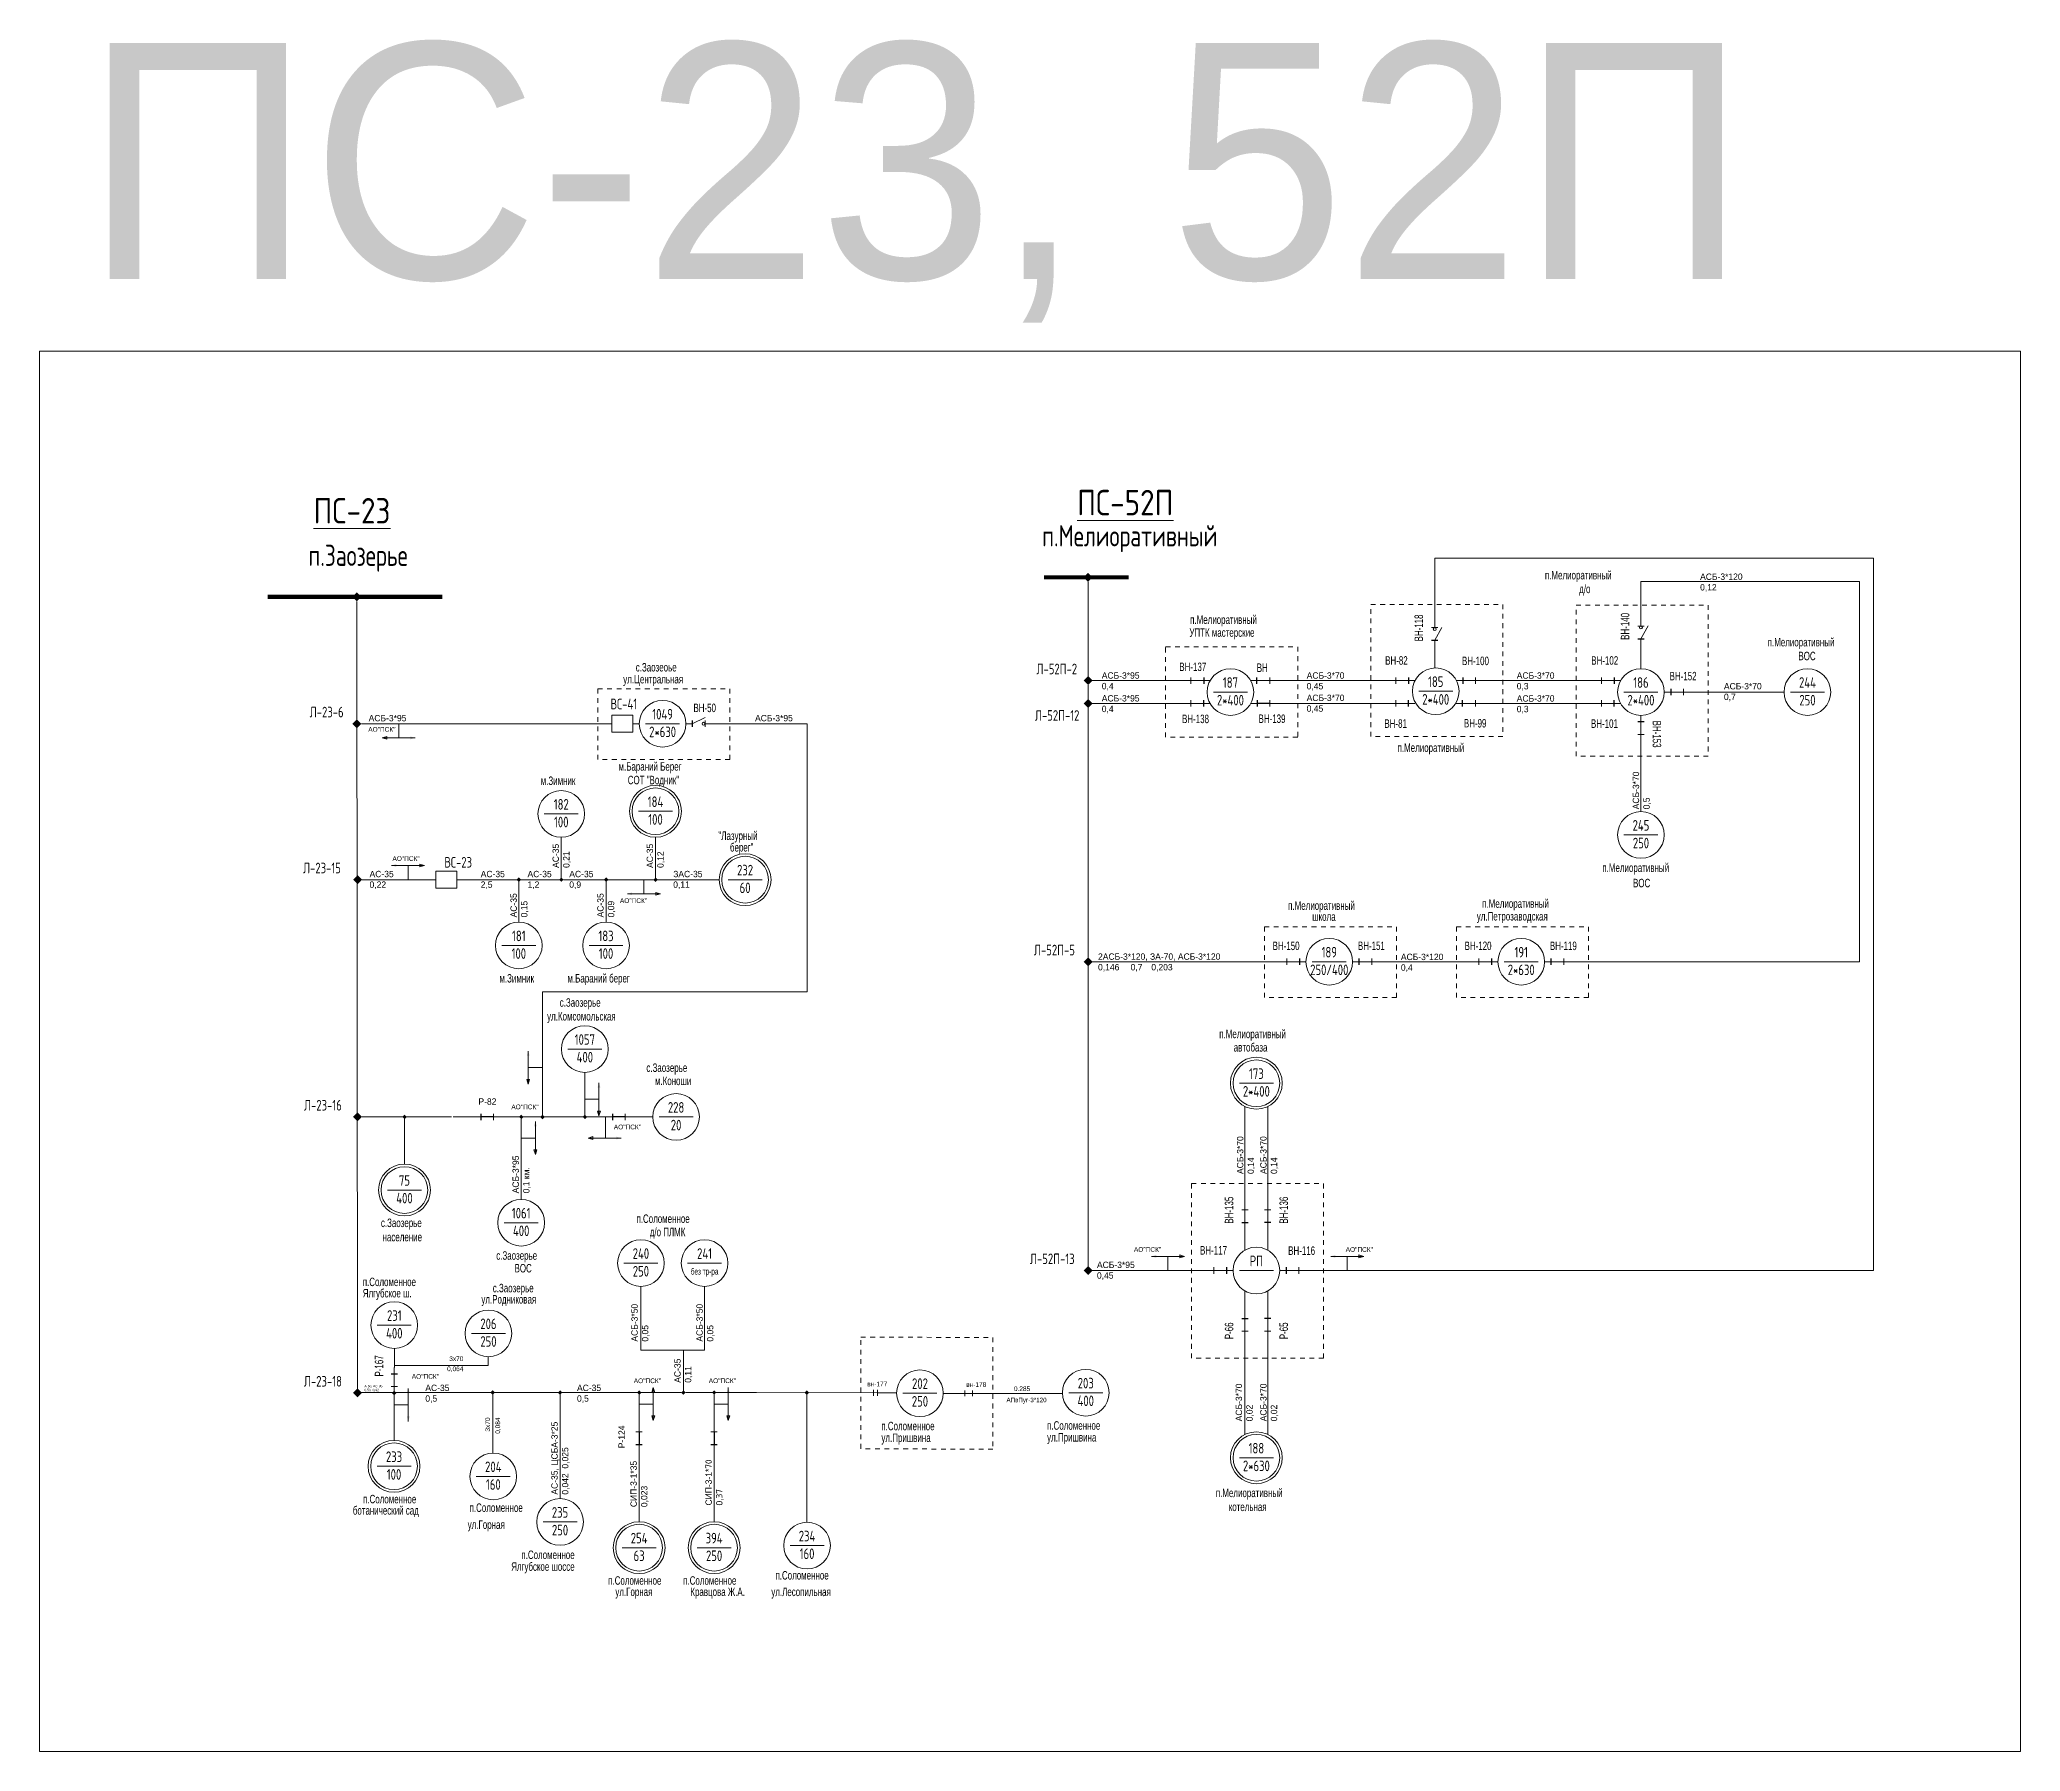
# Model space of a CAD drawing. Header units: millimetres. Extents: x 761 to 2477, y -1102 to -145.
# Drawn here: x 1845.3 to 2265.3, y -507.8 to -144.8 of the extents above; entities that cross this region are included whole.
import ezdxf
from ezdxf.enums import TextEntityAlignment as Align

# ---------------------------------------------------------------- set-up
doc = ezdxf.new("R2010")
doc.units = ezdxf.units.MM
doc.linetypes.add('JIS_02_1.0', pattern=[2, 1, -1])
for name, color, linetype, lineweight in [('10_КВ', 250, 'Continuous', 18), ('АТРИБУТЫ', 7, 'Continuous', 13), ('РАЗЪЕД_РУБИЛЬН', 150, 'Continuous', 13), ('ТЕКСТ', 7, 'Continuous', 13)]:
    doc.layers.add(name, color=color, linetype=linetype, lineweight=lineweight)
doc.layers.add('Слой1', color=7, linetype='Continuous', lineweight=13, plot=False)
doc.layers.add('СХ_ОПЕРАТИВНАЯ', color=10, linetype='Continuous')
doc.layers.add('ШУНТ_РАЗЪЕД', color=161, linetype='Continuous')
doc.styles.add('ATTRIB', font='txt.shx', dxfattribs={"width": 0.7, "height": 5})
doc.styles.add('PRINADLEGNOST', font='txt.shx', dxfattribs={"width": 0.7, "height": 7})
doc.styles.add('МП', font='txt.shx', dxfattribs={"width": 0.7, "height": 2.5})
doc.styles.add('ПС', font='txt.shx', dxfattribs={"width": 0.8, "height": 12})
doc.styles.add('ТЕКСТ_МОДЕЛИ', font='txt.shx', dxfattribs={"width": 0.7, "height": 5})

msp = doc.modelspace()

# ---------------------------------------------------------------- texts
at = {"layer": 'ТЕКСТ', "color": 7, "insert": (1854.72, -145.5), "char_height": 50, "width": 538.8263, "attachment_point": 1}
msp.add_mtext('ПС-23, 52П', dxfattribs=at)
at = {"layer": 'ТЕКСТ'}
for s, insert, char_height, width, attachment_point in [('АСБ-3*120\\P0,12', (2197.34, -257.99), 1.35, 5.4506, 1), ('АСБ-3*95\\P0,4', (2070.47, -278.94), 1.35, 5.4506, 1), ('АСБ-3*70\\P0,45', (2113.92, -278.95), 1.35, 5.4506, 1), ('АСБ-3*70\\P0,7', (2202.39, -281.22), 1.35, 5.4506, 1), ('АСБ-3*95\\P0,4', (2070.47, -283.78), 1.35, 5.4506, 1), ('АСБ-3*70\\P0,45', (2113.92, -283.69), 1.35, 5.4506, 1), ('АСБ-3*95', (1915.02, -287.98), 1.35, 9.948, 1), ('АСБ-3*95', (1996.95, -287.98), 1.35, 9.948, 1), ('АО"ПСК"', (1920.71, -290.55), 1, 26.311, 3), ('АО"ПСК"', (1920.07, -317.95), 1, 21.5014, 1), ('АС-35\\P0,22', (1915.21, -321.05), 1.35, 9.948, 1), ('АС-35\\P2,5', (1938.78, -321.05), 1.35, 9.948, 1), ('АС-35\\P1,2', (1948.71, -321.05), 1.35, 9.948, 1), ('АС-35\\P0,9', (1957.56, -321.05), 1.35, 9.948, 1), ('ЗАС-35\\P0,11', (1979.6, -321.05), 1.35, 9.948, 1), ('АО"ПСК"', (1968.3, -327.88), 1, 29.3414, 7), ('2АСБ-3*120, ЗА-70, АСБ-3*120\\P0,146^I   0,7^I 0,203', (2069.68, -338.56), 1.35, 42.315, 1), ('АСБ-3*120\\P0,4', (2133.89, -338.63), 1.35, 5.4506, 1), ('Р-82', (1938.3, -369.3), 1.35, 9.3396, 1), ('АО"ПСК"', (1951.05, -370.61), 1, 26.311, 3), ('АО"ПСК"', (1972.77, -374.87), 1, 26.311, 3), ('АО"ПСК"', (2077.29, -400.85), 1, 28.3972, 1), ('АО"ПСК"', (2122.19, -400.85), 1, 21.5014, 1), ('АСБ-3*95\\P0,45', (2069.45, -403.94), 1.35, 5.4506, 1), ('3х70', (1935.11, -424.01), 1, 27.0208, 3), ('АО"ПСК"', (1929.94, -427.77), 1, 27.0208, 3), ('0,064', (1935.11, -426.16), 1, 27.0208, 3), ('А-50, АС-35\\P0,56  0,92 ', (1914.13, -430.07), 0.5, 14.2031, 1), ('АС-35\\P0,5', (1927.04, -430.03), 1.35, 9.948, 1), ('АС-35\\P0,5', (1959.2, -430.03), 1.35, 9.948, 1), ('АО"ПСК"', (1977.01, -428.7), 1, 26.311, 3), ('АО"ПСК"', (1992.91, -428.69), 1, 26.311, 3), ('вн-177', (2024.99, -429.38), 1, 26.311, 3), ('вн-178', (2045.98, -429.5), 1, 26.311, 3), ('0.285', (2055.29, -430.38), 1, 26.311, 3), ('АПвПуг-3*120', (2050.26, -432.79), 0.9568, 7.0507, 1)]:
    msp.add_mtext(s, dxfattribs=dict(at, insert=insert, char_height=char_height, width=width, attachment_point=attachment_point))
at = {"layer": 'ТЕКСТ', "char_height": 1.35, "attachment_point": 1}
for insert in [(2158.46, -278.95), (2158.46, -283.81)]:
    msp.add_mtext('АСБ-3*70\\P0,3', dxfattribs=dict(at, insert=insert))
at = {"layer": 'ТЕКСТ', "rotation": 90}
for s, insert, char_height, width, attachment_point in [('АСБ-3*70\\P0,5', (2183.06, -308), 1.35, 23.0976, 1), ('АС-35\\P0,21', (1954.01, -320.43), 1.35, 9.948, 1), ('АС-35\\P0,12', (1973.97, -320.43), 1.35, 9.948, 1), ('АС-35\\P0,15', (1945.09, -330.92), 1.35, 9.948, 1), ('АС-35\\P0,09', (1963.49, -330.92), 1.35, 9.948, 1), ('АСБ-3*70\\P0,14', (2099.13, -385.34), 1.35, 23.0976, 1), ('АСБ-3*70\\P0,14', (2104.06, -385.34), 1.35, 23.0976, 1), ('АСБ-3*95\\P0,1 км.', (1945.52, -389.44), 1.35, 9.948, 1), ('АСБ-3*50\\P0,05', (1970.72, -420.89), 1.35, 9.948, 1), ('АСБ-3*50\\P0,05', (1984.51, -420.89), 1.35, 9.948, 1), ('АС-35\\P0,11', (1979.82, -429.62), 1.35, 9.948, 1), ('АСБ-3*70\\P0,02', (2098.87, -437.79), 1.35, 23.0976, 1), ('АСБ-3*70\\P0,02', (2104.06, -437.79), 1.35, 23.0976, 1), ('3х70', (1939.74, -436.98), 1, 27.0208, 3), ('0,084', (1941.9, -436.98), 1, 27.0208, 3), ('АС-35, ЦСБА-3*25\\P0,042  0,025', (1953.76, -453.34), 1.35, 23.0976, 1), ('СИП-3-1*35\\P0,023', (1970.53, -455.99), 1.35, 23.0976, 1), ('СИП-3-1*{\\Ftxt.shx|c204;70}\\P0,{\\Ftxt.shx|c204;37}', (1986.43, -455.65), 1.35, 23.0976, 1)]:
    msp.add_mtext(s, dxfattribs=dict(at, insert=insert, char_height=char_height, width=width, attachment_point=attachment_point))
at = {"layer": 'ТЕКСТ', "insert": (1969.34, -443.5), "char_height": 1.35, "attachment_point": 7, "rotation": 90}
msp.add_mtext('Р-124', dxfattribs=at)

# ---------------------------------------------------------------- blocks, each defined once
blk = doc.blocks.new('НАЗВАНИЕ_ОБЪЕКТА')
at = {"layer": 'АТРИБУТЫ'}
for tag, height, style, width, p in [('НОМЕР-ПС', 12, 'ПС', 0.8, (0, 0)), ('МЕСТОПОЛОЖЕНИЕ', 10, 'МП', 0.7, (0, -22)), ('ПРИНАДЛЕЖНОСТЬ', 7, 'PRINADLEGNOST', 0.7, (0, -37))]:
    blk.add_attdef(tag, text='', height=height, dxfattribs=dict(at, style=style, width=width)).set_placement(p, align=Align.TOP_CENTER)
blk = doc.blocks.new('ПРИСОЕД_ШИНЕ')
at = {"color": 0}
blk.add_solid([(0, 2.12), (2.12, 0), (-2.12, 0), (0, -2.12)], dxfattribs=at)
at = {"layer": 'АТРИБУТЫ', "style": 'ATTRIB', "width": 0.7}
blk.add_attdef('ДИСП_НОМ', text='', height=5, dxfattribs=at).set_placement((0, 3.12), align=Align.CENTER)
blk = doc.blocks.new('ВЫКЛЮЧАТЕЛЬ')
at = {"color": 0, "linetype": 'ByBlock'}
for p, q in [((0, 0), (0, -3)), ((0, -13), (0, -16))]:
    blk.add_line(p, q, dxfattribs=at)
blk.add_lwpolyline([(-4, -3), (4, -3), (4, -13), (-4, -13)], close=True, dxfattribs=at)
at = {"layer": 'АТРИБУТЫ', "style": 'ATTRIB', "width": 0.7}
blk.add_attdef('ДИСП_НОМ', text='', height=5, dxfattribs=at).set_placement((-6, -8), align=Align.MIDDLE_RIGHT)
at = {"layer": 'АТРИБУТЫ', "style": 'ATTRIB', "width": 0.7, "flags": 1}
blk.add_attdef('КОД', text='', height=5, dxfattribs=at).set_placement((-6, -14), align=Align.MIDDLE_RIGHT)
blk = doc.blocks.new('ТРАНСФ_ПОДСТ')
at = {"color": 7}
blk.add_line((-8, -11), (8, -11), dxfattribs=at)
at = {"color": 0}
blk.add_circle((0, -11), 11, dxfattribs=at)
at = {"layer": 'АТРИБУТЫ', "style": 'ATTRIB', "width": 0.7, "flags": 4}
for tag, p in [('OBOZN', (0, -9)), ('MOCHNOCT', (0, -17.33))]:
    blk.add_attdef(tag, text='', height=5, dxfattribs=at).set_placement(p, align=Align.CENTER)
at = {"layer": 'АТРИБУТЫ', "style": 'ТЕКСТ_МОДЕЛИ', "width": 0.7}
blk.add_attdef('MESTO_1', text='', height=5, dxfattribs=at).set_placement((14, -11), align=Align.BOTTOM_LEFT)
blk.add_attdef('MESTO_2', text='', height=5, dxfattribs=at).set_placement((14, -12), align=Align.TOP_LEFT)
blk = doc.blocks.new('ВЫКЛ_НАГРУЗКИ')
at = {"color": 0, "linetype": 'ByBlock'}
for p, q in [((0, 0), (0, -3)), ((0, -9), (0, -12))]:
    blk.add_line(p, q, dxfattribs=at)
at = {"layer": 'РАЗЪЕД_РУБИЛЬН', "color": 0, "linetype": 'ByBlock'}
blk.add_line((-1.5, -3), (1.5, -3), dxfattribs=at)
at = {"layer": 'СХ_ОПЕРАТИВНАЯ', "color": 0, "linetype": 'ByBlock'}
blk.add_line((-1.5, -9), (1.5, -9), dxfattribs=at)
at = {"layer": 'РАЗЪЕД_РУБИЛЬН', "color": 7, "style": 'ATTRIB', "width": 0.7}
blk.add_attdef('ДИСП_НОМ', text='', height=5, dxfattribs=at).set_placement((-4.75, -6), align=Align.MIDDLE_RIGHT)
at = {"layer": 'РАЗЪЕД_РУБИЛЬН', "color": 7, "style": 'ATTRIB', "width": 0.7, "flags": 1}
blk.add_attdef('КОД', text='', height=5, dxfattribs=at).set_placement((-4.75, -12), align=Align.MIDDLE_RIGHT)
blk = doc.blocks.new('ОТВЕТВЛЕНИЕ')
at = {"color": 0, "linetype": 'ByBlock'}
blk.add_solid([(0, 1.06), (1.06, 0), (-1.06, 0), (0, -1.06)], dxfattribs=at)
blk = doc.blocks.new('РАЗЪЕДИНИТЕЛЬ')
at = {"color": 0, "linetype": 'ByBlock'}
for p, q in [((0, 0), (0, -3)), ((0, -9), (0, -12))]:
    blk.add_line(p, q, dxfattribs=at)
at = {"layer": 'РАЗЪЕД_РУБИЛЬН', "color": 0, "linetype": 'ByBlock'}
blk.add_line((-1.5, -3), (1.5, -3), dxfattribs=at)
at = {"layer": 'СХ_ОПЕРАТИВНАЯ', "color": 0, "linetype": 'ByBlock'}
blk.add_line((-1.5, -9), (1.5, -9), dxfattribs=at)
at = {"layer": 'ШУНТ_РАЗЪЕД', "color": 0}
blk.add_line((0, -3), (0, -9), dxfattribs=at)
at = {"layer": 'РАЗЪЕД_РУБИЛЬН', "color": 7, "style": 'ATTRIB', "width": 0.7}
blk.add_attdef('ДИСП_НОМ', text='', height=5, dxfattribs=at).set_placement((-4.75, -6), align=Align.MIDDLE_RIGHT)
at = {"layer": 'РАЗЪЕД_РУБИЛЬН', "color": 7, "style": 'ATTRIB', "width": 0.7, "flags": 1}
blk.add_attdef('КОД', text='', height=5, dxfattribs=at).set_placement((-4.75, -12), align=Align.MIDDLE_RIGHT)

# ---------------------------------------------------------------- hatches: boundary and pattern name
at = {"layer": '10_КВ'}
h = msp.add_hatch(color=256, dxfattribs=at)
h.paths.add_polyline_path([(1924.89, -292.85), (1923.89, -292.85), (1923.89, -292.55)])
h.paths.add_polyline_path([(1924.89, -292.85), (1923.89, -293.15), (1923.89, -292.85)])
h.paths.add_polyline_path([(1918.89, -292.55), (1918.89, -292.85), (1917.89, -292.85)])
h.paths.add_polyline_path([(1918.89, -292.85), (1918.89, -293.15), (1917.89, -292.85)])
h = msp.add_hatch(color=256, dxfattribs=at)
h.paths.add_polyline_path([(1926.88, -319.9), (1925.88, -319.9), (1925.88, -320.2)])
h.paths.add_polyline_path([(1926.88, -319.9), (1925.88, -319.6), (1925.88, -319.9)])
h.paths.add_polyline_path([(1920.88, -320.2), (1920.88, -319.9), (1919.88, -319.9)])
h.paths.add_polyline_path([(1919.88, -319.9), (1920.88, -319.9), (1920.88, -319.6)])
h = msp.add_hatch(color=256, dxfattribs=at)
h.paths.add_polyline_path([(1976.88, -325.92), (1975.88, -325.92), (1975.88, -325.62)])
h.paths.add_polyline_path([(1976.88, -325.92), (1975.88, -326.22), (1975.88, -325.92)])
h.paths.add_polyline_path([(1970.88, -325.62), (1970.88, -325.92), (1969.88, -325.92)])
h.paths.add_polyline_path([(1969.88, -325.92), (1970.88, -325.92), (1970.88, -326.22)])
h = msp.add_hatch(color=256, dxfattribs=at)
h.paths.add_polyline_path([(1948.86, -359.28), (1948.86, -360.28), (1948.56, -360.28)])
h.paths.add_polyline_path([(1948.86, -359.28), (1949.16, -360.28), (1948.86, -360.28)])
h.paths.add_polyline_path([(1948.56, -365.28), (1948.86, -365.28), (1948.86, -366.28)])
h.paths.add_polyline_path([(1948.86, -365.28), (1949.16, -365.28), (1948.86, -366.28)])
h = msp.add_hatch(color=256, dxfattribs=at)
h.paths.add_polyline_path([(1963.86, -366), (1963.86, -367), (1963.56, -367)])
h.paths.add_polyline_path([(1963.86, -366), (1964.16, -367), (1963.86, -367)])
h.paths.add_polyline_path([(1963.56, -372), (1963.86, -372), (1963.86, -373)])
h.paths.add_polyline_path([(1963.86, -372), (1964.16, -372), (1963.86, -373)])
h = msp.add_hatch(color=256, dxfattribs=at)
h.paths.add_polyline_path([(1950.37, -374.21), (1950.37, -375.21), (1950.07, -375.21)])
h.paths.add_polyline_path([(1950.37, -374.21), (1950.67, -375.21), (1950.37, -375.21)])
h.paths.add_polyline_path([(1950.07, -380.21), (1950.37, -380.21), (1950.37, -381.21)])
h.paths.add_polyline_path([(1950.37, -380.21), (1950.67, -380.21), (1950.37, -381.21)])
h = msp.add_hatch(color=256, dxfattribs=at)
h.paths.add_polyline_path([(1968.54, -377.72), (1967.54, -377.72), (1967.54, -377.42)])
h.paths.add_polyline_path([(1968.54, -377.72), (1967.54, -378.02), (1967.54, -377.72)])
h.paths.add_polyline_path([(1962.54, -377.42), (1962.54, -377.72), (1961.54, -377.72)])
h.paths.add_polyline_path([(1962.54, -377.72), (1962.54, -378.02), (1961.54, -377.72)])
h = msp.add_hatch(color=256, dxfattribs=at)
h.paths.add_polyline_path([(2088.01, -402.81), (2087.01, -402.81), (2087.01, -403.11)])
h.paths.add_polyline_path([(2088.01, -402.81), (2087.01, -402.51), (2087.01, -402.81)])
h.paths.add_polyline_path([(2082.01, -403.11), (2082.01, -402.81), (2081.01, -402.81)])
h.paths.add_polyline_path([(2081.01, -402.81), (2082.01, -402.81), (2082.01, -402.51)])
h = msp.add_hatch(color=256, dxfattribs=at)
h.paths.add_polyline_path([(2126.01, -402.81), (2125.01, -402.81), (2125.01, -403.11)])
h.paths.add_polyline_path([(2126.01, -402.81), (2125.01, -402.51), (2125.01, -402.81)])
h.paths.add_polyline_path([(2120.01, -403.11), (2120.01, -402.81), (2119.01, -402.81)])
h.paths.add_polyline_path([(2119.01, -402.81), (2120.01, -402.81), (2120.01, -402.51)])
h = msp.add_hatch(color=256, dxfattribs=at)
h.paths.add_polyline_path([(1923.43, -430.75), (1923.43, -431.75), (1923.13, -431.75)])
h.paths.add_polyline_path([(1923.43, -430.75), (1923.73, -431.75), (1923.43, -431.75)])
h.paths.add_polyline_path([(1923.13, -436.75), (1923.43, -436.75), (1923.43, -437.75)])
h.paths.add_polyline_path([(1923.43, -436.75), (1923.73, -436.75), (1923.43, -437.75)])
h = msp.add_hatch(color=256, dxfattribs=at)
h.paths.add_polyline_path([(1975.37, -430.65), (1975.37, -431.65), (1975.07, -431.65)])
h.paths.add_polyline_path([(1975.37, -430.65), (1975.67, -431.65), (1975.37, -431.65)])
h.paths.add_polyline_path([(1975.07, -436.65), (1975.37, -436.65), (1975.37, -437.65)])
h.paths.add_polyline_path([(1975.37, -436.65), (1975.67, -436.65), (1975.37, -437.65)])
h = msp.add_hatch(color=256, dxfattribs=at)
h.paths.add_polyline_path([(1991.27, -430.65), (1991.27, -431.65), (1990.97, -431.65)])
h.paths.add_polyline_path([(1991.27, -430.65), (1991.57, -431.65), (1991.27, -431.65)])
h.paths.add_polyline_path([(1990.97, -436.65), (1991.27, -436.65), (1991.27, -437.65)])
h.paths.add_polyline_path([(1991.27, -436.65), (1991.57, -436.65), (1991.27, -437.65)])

# ---------------------------------------------------------------- linework, layer by layer
for p, q in [((2141.06, -268.11), (2141.06, -254.71)), ((2141.06, -254.71), (2234.08, -254.71)), ((2067.58, -279.75), (2067.58, -259.75)), ((2184.8, -267.78), (2184.8, -259.71)), ((2184.8, -259.71), (2231.16, -259.71)), ((1912.66, -430.82), (1912.51, -263.9)), ((2141.06, -272.16), (2142.6, -269.45)), ((2184.8, -271.83), (2186.35, -269.11)), ((2141.06, -278.01), (2141.06, -273.51)), ((2184.8, -278.18), (2184.8, -273.18)), ((2068.53, -280.71), (2083.53, -280.71)), ((2083.53, -280.71), (2088.03, -280.71)), ((2089.38, -280.71), (2092.08, -280.71)), ((2103.38, -280.71), (2111.97, -280.71)), ((2126.97, -280.71), (2131.47, -280.71)), ((2132.82, -280.71), (2135.52, -280.71)), ((2147.03, -280.71), (2149.73, -280.71)), ((2151.08, -280.71), (2155.58, -280.71)), ((2170.58, -280.71), (2175.08, -280.71)), ((2176.43, -280.71), (2179.13, -280.71)), ((2067.58, -281.66), (2067.58, -404.98)), ((2068.53, -285.55), (2083.53, -285.55)), ((2083.53, -285.55), (2088.03, -285.55)), ((2089.38, -285.55), (2092.08, -285.55)), ((2103.38, -285.55), (2106.08, -285.55)), ((2107.43, -285.55), (2111.93, -285.55)), ((2126.97, -285.55), (2131.65, -285.55)), ((2132.82, -285.55), (2135.52, -285.55)), ((2146.99, -285.55), (2149.69, -285.55)), ((2151.04, -285.55), (2155.54, -285.55)), ((2170.58, -285.55), (2175.08, -285.55)), ((2176.43, -285.55), (2179.13, -285.55)), ((2191.1, -283.13), (2193.8, -283.13)), ((2195.15, -283.13), (2215.15, -283.13)), ((1983.65, -289.85), (1986.35, -288.51)), ((2184.8, -292.13), (2184.8, -289.43)), ((1913.47, -289.85), (1917.97, -289.85)), ((1917.89, -292.85), (1918.89, -292.55)), ((1917.89, -292.85), (1924.89, -292.85)), ((1917.89, -292.85), (1918.89, -293.15)), ((1917.97, -289.85), (1926.37, -289.85)), ((1918.89, -293.15), (1918.89, -292.55)), ((1921.39, -292.85), (1921.39, -289.85)), ((1960.7, -289.85), (1926.37, -289.85)), ((1960.7, -289.85), (1965.2, -289.85)), ((1987.7, -289.85), (1992.2, -289.85)), ((1987.7, -289.85), (2008.01, -289.85)), ((2008.01, -346.7), (2008.01, -289.85)), ((2184.8, -293.48), (2184.8, -308.48)), ((1955.86, -322.92), (1955.86, -313.92)), ((1975.84, -322.92), (1975.84, -313.92)), ((1913.66, -322.92), (1927.89, -322.93)), ((1919.88, -319.9), (1926.88, -319.9)), ((1923.38, -319.9), (1923.38, -322.9)), ((1926.88, -319.9), (1925.88, -319.6)), ((1925.88, -319.6), (1925.88, -320.2)), ((1926.88, -319.9), (1925.88, -320.2)), ((1934.86, -322.92), (1946.86, -322.92)), ((1946.86, -322.92), (1955.86, -322.92)), ((1946.86, -331.92), (1946.86, -322.92)), ((1956.35, -322.92), (1965.35, -322.92)), ((1965.35, -331.92), (1965.35, -322.92)), ((1965.84, -322.92), (1975.84, -322.92)), ((1973.38, -325.92), (1973.38, -322.92)), ((1975.84, -322.92), (1989.34, -322.92)), ((1969.88, -325.92), (1976.88, -325.92)), ((1976.88, -325.92), (1975.88, -325.62)), ((1975.88, -326.22), (1975.88, -325.62)), ((1976.88, -325.92), (1975.88, -326.22)), ((2067.86, -340.32), (2108.36, -340.32)), ((2109.71, -340.32), (2112.41, -340.32)), ((2125.01, -340.32), (2127.71, -340.32)), ((2129.06, -340.32), (2149.06, -340.32)), ((2150.41, -340.32), (2153.11, -340.32)), ((2165.71, -340.32), (2168.41, -340.32)), ((2169.76, -340.32), (2231.16, -340.32)), ((1951.86, -373.24), (1951.86, -346.7)), ((1951.86, -346.7), (2008.01, -346.7)), ((1948.86, -366.28), (1948.86, -359.28)), ((1948.86, -366.28), (1948.56, -365.28)), ((1949.16, -365.28), (1948.56, -365.28)), ((1951.86, -362.78), (1948.86, -362.78)), ((1948.86, -366.28), (1949.16, -365.28)), ((1960.86, -373.24), (1960.86, -363.79)), ((1963.86, -369.5), (1960.86, -369.5)), ((1963.86, -373), (1963.86, -366)), ((1913.61, -373.24), (1918.11, -373.24)), ((1918.11, -373.24), (1922.61, -373.24)), ((1922.61, -383.24), (1922.61, -373.24)), ((1922.61, -373.24), (1932.61, -373.24)), ((1932.96, -373.24), (1937.46, -373.24)), ((1942.86, -373.24), (1947.36, -373.24)), ((1947.36, -373.24), (1951.86, -373.24)), ((1947.36, -390.72), (1947.38, -373.72)), ((1951.86, -373.24), (1960.86, -373.24)), ((1960.86, -373.24), (1965.36, -373.24)), ((1963.86, -373), (1963.56, -372)), ((1964.16, -372), (1963.56, -372)), ((1963.86, -373), (1964.16, -372)), ((1970.76, -373.24), (1975.26, -373.24)), ((1950.37, -377.71), (1947.37, -377.71)), ((1950.37, -381.21), (1950.37, -374.21)), ((1961.54, -377.72), (1962.54, -377.42)), ((1961.54, -377.72), (1968.54, -377.72)), ((1961.54, -377.72), (1962.54, -378.02)), ((1962.54, -378.02), (1962.54, -377.42)), ((1950.37, -381.21), (1950.07, -380.21)), ((1950.67, -380.21), (1950.07, -380.21)), ((1950.37, -381.21), (1950.67, -380.21)), ((2100.83, -395.64), (2100.83, -392.94)), ((2105.67, -395.64), (2105.67, -392.94)), ((2100.83, -401.49), (2100.83, -396.99)), ((2105.67, -401.49), (2105.67, -396.99)), ((2105.67, -401.49), (2105.67, -396.99)), ((2081.01, -402.81), (2088.01, -402.81)), ((2084.51, -402.81), (2084.51, -405.81)), ((2088.01, -402.81), (2087.01, -402.51)), ((2087.01, -402.51), (2087.01, -403.11)), ((2088.01, -402.81), (2087.01, -403.11)), ((2119.01, -402.81), (2126.01, -402.81)), ((2122.51, -402.81), (2122.51, -405.81)), ((2126.01, -402.81), (2125.01, -402.51)), ((2125.01, -402.51), (2125.01, -403.11)), ((2126.01, -402.81), (2125.01, -403.11)), ((2067.9, -405.81), (2092.9, -405.81)), ((2094.25, -405.81), (2096.95, -405.81)), ((2109.55, -405.81), (2112.25, -405.81)), ((2113.6, -405.81), (2234.08, -405.81)), ((1972.75, -422.69), (1972.75, -409.19)), ((1986.25, -422.69), (1986.25, -409.19)), ((2100.83, -410.12), (2100.83, -414.62)), ((2105.67, -410.12), (2105.67, -414.62)), ((2100.83, -418.67), (2100.83, -415.97)), ((2105.67, -418.67), (2105.67, -415.97)), ((1981.75, -422.69), (1972.75, -422.69)), ((1981.75, -431.69), (1981.75, -422.69)), ((1981.75, -422.69), (1986.25, -422.69)), ((1912.53, -431.69), (1955.6, -431.69)), ((1920.4, -441.83), (1920.4, -431.83)), ((1923.42, -437.81), (1923.42, -430.81)), ((1955.6, -454.19), (1955.6, -431.69)), ((1955.6, -431.69), (1960.1, -431.69)), ((1960.1, -431.69), (1969.1, -431.69)), ((1972.37, -438.69), (1972.37, -431.69)), ((1975.37, -430.65), (1975.07, -431.65)), ((1975.67, -431.65), (1975.07, -431.65)), ((1975.37, -437.65), (1975.37, -430.65)), ((1975.37, -430.65), (1975.67, -431.65)), ((1982.24, -431.69), (1997.24, -431.69)), ((1988.27, -438.69), (1988.27, -431.69)), ((1991.27, -437.65), (1991.27, -430.65)), ((1923.42, -434.31), (1920.42, -434.31)), ((1975.37, -434.15), (1972.37, -434.15)), ((1975.37, -437.65), (1975.07, -436.65)), ((1975.67, -436.65), (1975.07, -436.65)), ((1975.37, -437.65), (1975.67, -436.65)), ((1991.27, -434.15), (1988.27, -434.15)), ((1991.27, -437.65), (1990.97, -436.65)), ((1991.57, -436.65), (1990.97, -436.65)), ((1991.27, -437.65), (1991.57, -436.65)), ((1988.27, -454.4), (1988.27, -449.9))]:
    msp.add_line(p, q, dxfattribs=at)
at = {"layer": '10_КВ', "color": 7, "ltscale": 100}
msp.add_line((1965.22, -373.24), (1965.22, -377.72), dxfattribs=at)
at = {"layer": '10_КВ', "ltscale": 100}
for p, q in [((1920.47, -426.39), (1920.47, -422.34)), ((1940.39, -425.94), (1940.39, -424.08)), ((1920.46, -430.43), (1920.46, -427.73)), ((1920.47, -425.94), (1940.39, -425.94)), ((1941.35, -444.5), (1941.35, -431.7)), ((1997.24, -431.69), (2023.57, -431.76)), ((2007.95, -459.09), (2007.95, -431.76)), ((2022.04, -431.14), (2022.04, -432.37)), ((2022.92, -431.14), (2022.92, -432.37)), ((2022.92, -431.76), (2023.57, -431.76)), ((2023.57, -431.76), (2026.98, -431.76)), ((2035.08, -431.76), (2035.08, -431.76)), ((2036.87, -431.88), (2041.43, -431.88)), ((2039.15, -431.88), (2062.03, -431.88)), ((2041.43, -431.26), (2041.43, -432.49)), ((2041.43, -431.88), (2041.43, -431.88)), ((2043.08, -431.26), (2043.08, -432.49))]:
    msp.add_line(p, q, dxfattribs=at)
at = {"layer": '10_КВ', "const_width": 0.9}
for points in [[(2076.2, -258.8), (2058.2, -258.8)], [(1930.63, -262.94), (1893.63, -262.94)]]:
    msp.add_lwpolyline(points, dxfattribs=at)
at = {"layer": '10_КВ'}
for centre in [(2141.06, -269.76), (2184.8, -269.43), (1986.05, -289.85)]:
    msp.add_circle(centre, 0.3, dxfattribs=at)
at = {"layer": 'Слой1', "color": 7}
msp.add_line((1845.25, -210.8), (1845.25, -507.8), dxfattribs=at)
at = {"layer": 'Слой1', "color": 3}
msp.add_line((2265.25, -210.8), (2265.25, -507.8), dxfattribs=at)
msp.add_lwpolyline([(1845.25, -507.8), (2265.25, -507.8), (2265.25, -210.8), (1845.25, -210.8)], close=True, dxfattribs=at)
at = {"layer": 'ТЕКСТ'}
for p, q in [((2234.08, -254.71), (2234.08, -405.81)), ((2231.16, -259.71), (2231.16, -340.32)), ((2111.97, -280.71), (2126.97, -280.71)), ((2155.58, -280.71), (2170.58, -280.71)), ((2111.93, -285.55), (2126.93, -285.55)), ((2155.58, -285.55), (2170.58, -285.55)), ((2100.83, -391.59), (2100.83, -371.03)), ((2105.67, -391.59), (2105.67, -371.03)), ((2100.83, -420.02), (2100.83, -440.58)), ((2105.67, -420.02), (2105.67, -440.58)), ((1969.1, -431.69), (1978.59, -431.69)), ((1978.59, -431.69), (1981.29, -431.69)), ((1972.37, -444.09), (1972.37, -459.09)), ((1988.27, -444.09), (1988.27, -459.09))]:
    msp.add_line(p, q, dxfattribs=at)
at = {"layer": 'ТЕКСТ', "linetype": 'JIS_02_1.0'}
for points in [[(2127.53, -264.55), (2155.53, -264.55), (2155.53, -292.55), (2127.53, -292.55)], [(2171.06, -264.71), (2199.06, -264.71), (2199.06, -296.71), (2171.06, -296.71)], [(2084.01, -273.55), (2112.01, -273.55), (2112.01, -292.71), (2084.01, -292.71)], [(1963.61, -282.44), (1991.61, -282.44), (1991.61, -297.44), (1963.61, -297.44)], [(2104.97, -332.91), (2132.97, -332.91), (2132.97, -347.91), (2104.97, -347.91)], [(2145.67, -332.91), (2173.67, -332.91), (2173.67, -347.91), (2145.67, -347.91)], [(2089.51, -387.39), (2117.51, -387.39), (2117.51, -424.39), (2089.51, -424.39)], [(2019.39, -419.92), (2047.39, -420.04), (2047.39, -443.72), (2019.39, -443.6)]]:
    msp.add_lwpolyline(points, close=True, dxfattribs=at)
at = {"layer": 'ТЕКСТ'}
for centre in [(1975.84, -308.42), (1994.84, -322.92), (2103.25, -366.09), (1922.61, -388.74), (2103.25, -445.52), (1920.4, -447.33), (1972.37, -464.59), (1988.27, -464.59)]:
    msp.add_circle(centre, 5.5, dxfattribs=at)

# ---------------------------------------------------------------- block references
at = {"layer": '10_КВ'}
ref = msp.add_blockref('НАЗВАНИЕ_ОБЪЕКТА', (1912.77, -241.98), dxfattribs=dict(at, xscale=-0.4500000000000455, yscale=0.4499999999999886, zscale=0.45))
ref.add_attrib('НОМЕР-ПС', '%%UПС-23', dxfattribs={"layer": 'АТРИБУТЫ', "height": 5.4, "style": 'ПС', "width": 0.8}).set_placement((1911.48, -241.98), align=Align.TOP_CENTER)
ref.add_attrib('МЕСТОПОЛОЖЕНИЕ', 'п.Заозерье', dxfattribs={"layer": 'АТРИБУТЫ', "height": 4.5, "style": 'МП', "width": 0.7}).set_placement((1912.77, -251.88), align=Align.TOP_CENTER)
ref = msp.add_blockref('НАЗВАНИЕ_ОБЪЕКТА', (2073.96, -237.84), dxfattribs=dict(at, xscale=-0.4500000000000455, yscale=0.4499999999999886, zscale=0.45))
ref.add_attrib('НОМЕР-ПС', '%%UПС-52П', dxfattribs={"layer": 'АТРИБУТЫ', "height": 5.4, "style": 'ПС', "width": 0.8}).set_placement((2075.45, -240.25), align=Align.TOP_CENTER)
ref.add_attrib('МЕСТОПОЛОЖЕНИЕ', 'п.Мелиоративный', dxfattribs={"layer": 'АТРИБУТЫ', "height": 4.5, "style": 'МП', "width": 0.7}).set_placement((2076.39, -247.74), align=Align.TOP_CENTER)
for name, p, xscale, yscale, zscale in [('ПРИСОЕД_ШИНЕ', (2067.58, -258.8), -0.4500000000000455, 0.4499999999999886, 0.45), ('ПРИСОЕД_ШИНЕ', (1912.51, -262.94), -0.4500000000000455, 0.4499999999999886, 0.45), ('ОТВЕТВЛЕНИЕ', (1946.87, -322.92), 0.4500000000000455, 0.4500000000000455, 0.4500000000000455), ('ОТВЕТВЛЕНИЕ', (1955.87, -322.92), 0.4500000000000455, 0.4500000000000455, 0.4500000000000455), ('ОТВЕТВЛЕНИЕ', (1965.37, -322.92), 0.4500000000000455, 0.4500000000000455, 0.4500000000000455), ('ОТВЕТВЛЕНИЕ', (1975.86, -322.92), 0.4500000000000455, 0.4500000000000455, 0.4500000000000455), ('ОТВЕТВЛЕНИЕ', (1922.63, -373.24), 0.4500000000000455, 0.4500000000000455, 0.4500000000000455), ('ОТВЕТВЛЕНИЕ', (1947.38, -373.24), 0.4500000000000455, 0.4500000000000455, 0.4500000000000455), ('ОТВЕТВЛЕНИЕ', (1951.88, -373.24), 0.4500000000000455, 0.4500000000000455, 0.4500000000000455), ('ОТВЕТВЛЕНИЕ', (1960.88, -373.24), 0.4500000000000455, 0.4500000000000455, 0.4500000000000455), ('ОТВЕТВЛЕНИЕ', (1920.43, -431.78), 0.4500000000000455, 0.4500000000000455, 0.4500000000000455), ('ОТВЕТВЛЕНИЕ', (1941.32, -431.69), 0.4500000000000455, 0.4500000000000455, 0.4500000000000455), ('ОТВЕТВЛЕНИЕ', (1955.61, -431.69), 0.4500000000000455, 0.4500000000000455, 0.4500000000000455), ('ОТВЕТВЛЕНИЕ', (1972.39, -431.69), 0.4500000000000455, 0.4500000000000455, 0.4500000000000455), ('ОТВЕТВЛЕНИЕ', (1981.76, -431.69), 0.4500000000000455, 0.4500000000000455, 0.4500000000000455), ('ОТВЕТВЛЕНИЕ', (1988.29, -431.68), 0.4500000000000455, 0.4500000000000455, 0.4500000000000455), ('ОТВЕТВЛЕНИЕ', (2007.94, -431.72), 0.4500000000000455, 0.4500000000000455, 0.4500000000000455), ('РАЗЪЕДИНИТЕЛЬ', (1972.37, -438.69), 0.4500000000000455, 0.4500000000000455, 0.4500000000000455), ('РАЗЪЕДИНИТЕЛЬ', (1988.27, -438.69), 0.4500000000000455, 0.4500000000000455, 0.4500000000000455)]:
    msp.add_blockref(name, p, dxfattribs=dict(at, xscale=xscale, yscale=yscale, zscale=zscale))
ref = msp.add_blockref('ТРАНСФ_ПОДСТ', (2184.8, -278.18), dxfattribs=dict(at, xscale=0.4500000000000455, yscale=0.4500000000000455, zscale=0.4500000000000455))
ref.add_attrib('MESTO_1', 'п.Мелиоративный', dxfattribs={"layer": 'АТРИБУТЫ', "height": 1.8, "width": 0.7}).set_placement((2164.44, -259.78), align=Align.BOTTOM_LEFT)
ref.add_attrib('MESTO_2', 'д/о', dxfattribs={"layer": 'АТРИБУТЫ', "height": 1.8, "width": 0.7}).set_placement((2171.7, -260.35), align=Align.TOP_LEFT)
ref.add_attrib('OBOZN', '186', dxfattribs={"layer": 'АТРИБУТЫ', "height": 2.25, "style": 'ATTRIB', "width": 0.7, "flags": 4}).set_placement((2184.8, -282.23), align=Align.CENTER)
ref.add_attrib('MOCHNOCT', '2*400', dxfattribs={"layer": 'АТРИБУТЫ', "height": 2.25, "style": 'ATTRIB', "width": 0.7, "flags": 4}).set_placement((2184.8, -285.98), align=Align.CENTER)
ref = msp.add_blockref('ТРАНСФ_ПОДСТ', (2097.75, -278.18), dxfattribs=dict(at, xscale=0.4500000000000455, yscale=0.4500000000000455, zscale=0.4500000000000455))
ref.add_attrib('MESTO_1', 'п.Мелиоративный', dxfattribs={"layer": 'АТРИБУТЫ', "height": 1.8, "width": 0.7}).set_placement((2089.2, -269.22), align=Align.BOTTOM_LEFT)
ref.add_attrib('MESTO_2', 'УПТК мастерские', dxfattribs={"layer": 'АТРИБУТЫ', "height": 1.8, "width": 0.7}).set_placement((2089.05, -269.61), align=Align.TOP_LEFT)
ref.add_attrib('OBOZN', '187', dxfattribs={"layer": 'АТРИБУТЫ', "height": 2.25, "style": 'ATTRIB', "width": 0.7, "flags": 4}).set_placement((2097.75, -282.23), align=Align.CENTER)
ref.add_attrib('MOCHNOCT', '2*400', dxfattribs={"layer": 'АТРИБУТЫ', "height": 2.25, "style": 'ATTRIB', "width": 0.7, "flags": 4}).set_placement((2097.75, -285.98), align=Align.CENTER)
ref = msp.add_blockref('ВЫКЛ_НАГРУЗКИ', (2141.06, -268.11), dxfattribs=dict(at, xscale=0.4500000000000455, yscale=0.4500000000000455, zscale=0.4500000000000455))
ref.add_attrib('ДИСП_НОМ', 'ВН-118', dxfattribs={"layer": 'РАЗЪЕД_РУБИЛЬН', "color": 7, "height": 1.8, "rotation": 90, "width": 0.7}).set_placement((2137.68, -269.54), align=Align.MIDDLE)
ref = msp.add_blockref('ВЫКЛ_НАГРУЗКИ', (2184.8, -267.78), dxfattribs=dict(at, xscale=0.4500000000000455, yscale=0.4500000000000455, zscale=0.4500000000000455))
ref.add_attrib('ДИСП_НОМ', 'ВН-140', dxfattribs={"layer": 'РАЗЪЕД_РУБИЛЬН', "color": 7, "height": 1.8, "rotation": 90, "width": 0.7}).set_placement((2181.43, -269.2), align=Align.MIDDLE)
ref = msp.add_blockref('ТРАНСФ_ПОДСТ', (2220.1, -278.18), dxfattribs=dict(at, xscale=0.4500000000000455, yscale=0.4500000000000455, zscale=0.4500000000000455))
ref.add_attrib('MESTO_1', 'п.Мелиоративный', dxfattribs={"layer": 'АТРИБУТЫ', "height": 1.8, "width": 0.7}).set_placement((2211.67, -273.99), align=Align.BOTTOM_LEFT)
ref.add_attrib('MESTO_2', 'ВОС', dxfattribs={"layer": 'АТРИБУТЫ', "height": 1.8, "width": 0.7}).set_placement((2218.19, -274.58), align=Align.TOP_LEFT)
ref.add_attrib('OBOZN', '244', dxfattribs={"layer": 'АТРИБУТЫ', "height": 2.25, "style": 'ATTRIB', "width": 0.7, "flags": 4}).set_placement((2220.1, -282.23), align=Align.CENTER)
ref.add_attrib('MOCHNOCT', '250', dxfattribs={"layer": 'АТРИБУТЫ', "height": 2.25, "style": 'ATTRIB', "width": 0.7, "flags": 4}).set_placement((2220.1, -285.98), align=Align.CENTER)
ref = msp.add_blockref('ТРАНСФ_ПОДСТ', (1977.35, -284.9), dxfattribs=dict(at, xscale=0.4500000000000455, yscale=0.4500000000000455, zscale=0.4500000000000455))
ref.add_attrib('MESTO_1', 'с.Заозеоье', dxfattribs={"layer": 'АТРИБУТЫ', "height": 1.8, "width": 0.7}).set_placement((1971.66, -279.31), align=Align.BOTTOM_LEFT)
ref.add_attrib('MESTO_2', 'ул.Центральная', dxfattribs={"layer": 'АТРИБУТЫ', "height": 1.8, "width": 0.7}).set_placement((1969, -279.5), align=Align.TOP_LEFT)
ref.add_attrib('OBOZN', '1049', dxfattribs={"layer": 'АТРИБУТЫ', "height": 2.25, "style": 'ATTRIB', "width": 0.7, "flags": 4}).set_placement((1977.35, -288.95), align=Align.CENTER)
ref.add_attrib('MOCHNOCT', '2*630', dxfattribs={"layer": 'АТРИБУТЫ', "height": 2.25, "style": 'ATTRIB', "width": 0.7, "flags": 4}).set_placement((1977.35, -292.7), align=Align.CENTER)
at = {"layer": '10_КВ', "linetype": 'Continuous'}
ref = msp.add_blockref('ПРИСОЕД_ШИНЕ', (2067.58, -280.71), dxfattribs=dict(at, xscale=0.4500000000000455, yscale=0.4500000000000455, zscale=0.4500000000000455))
ref.add_attrib('ДИСП_НОМ', 'Л-52П-2', dxfattribs={"layer": 'АТРИБУТЫ', "height": 2.25, "style": 'ATTRIB', "width": 0.7}).set_placement((2060.93, -279.36), align=Align.CENTER)
at = {"layer": '10_КВ'}
ref = msp.add_blockref('ВЫКЛ_НАГРУЗКИ', (2088.03, -280.71), dxfattribs=dict(at, xscale=-0.4499999999999886, yscale=0.4499999999999886, zscale=0.45, rotation=90))
ref.add_attrib('ДИСП_НОМ', 'ВН-137', dxfattribs={"layer": 'РАЗЪЕД_РУБИЛЬН', "color": 7, "height": 1.8, "width": 0.7}).set_placement((2089.77, -278.68), align=Align.CENTER)
ref = msp.add_blockref('РАЗЪЕДИНИТЕЛЬ', (2107.47, -285.55), dxfattribs=dict(at, xscale=0.4499999999999886, yscale=0.4499999999999886, zscale=0.4499999999999886, rotation=270))
ref.add_attrib('ДИСП_НОМ', 'ВН', dxfattribs={"layer": 'РАЗЪЕД_РУБИЛЬН', "color": 7, "height": 1.8, "width": 0.7}).set_placement((2105.67, -277.97), align=Align.MIDDLE_RIGHT)
ref = msp.add_blockref('ВЫКЛ_НАГРУЗКИ', (2131.47, -280.71), dxfattribs=dict(at, xscale=-0.4499999999999886, yscale=0.4499999999999886, zscale=0.45, rotation=90))
ref.add_attrib('ДИСП_НОМ', 'ВН-82', dxfattribs={"layer": 'РАЗЪЕД_РУБИЛЬН', "color": 7, "height": 1.8, "width": 0.7}).set_placement((2132.95, -277.33), align=Align.CENTER)
ref = msp.add_blockref('ВЫКЛ_НАГРУЗКИ', (2151.08, -280.71), dxfattribs=dict(at, xscale=0.4499999999999886, yscale=0.4499999999999886, zscale=0.4499999999999886, rotation=270))
ref.add_attrib('ДИСП_НОМ', 'ВН-100', dxfattribs={"layer": 'РАЗЪЕД_РУБИЛЬН', "color": 7, "height": 1.8, "width": 0.7}).set_placement((2149.71, -276.52), align=Align.MIDDLE)
ref = msp.add_blockref('ВЫКЛ_НАГРУЗКИ', (2175.08, -280.71), dxfattribs=dict(at, xscale=-0.4499999999999886, yscale=0.4499999999999886, zscale=0.45, rotation=90))
ref.add_attrib('ДИСП_НОМ', 'ВН-102', dxfattribs={"layer": 'РАЗЪЕД_РУБИЛЬН', "color": 7, "height": 1.8, "width": 0.7}).set_placement((2177.12, -277.33), align=Align.CENTER)
ref = msp.add_blockref('ВЫКЛ_НАГРУЗКИ', (2107.43, -280.71), dxfattribs=dict(at, xscale=-0.4500000000000455, yscale=0.4500000000000455, zscale=0.45, rotation=270))
ref.add_attrib('ДИСП_НОМ', 'ВН-139', dxfattribs={"layer": 'РАЗЪЕД_РУБИЛЬН', "color": 7, "height": 1.8, "width": 0.7}).set_placement((2106.57, -288.78), align=Align.MIDDLE)
ref = msp.add_blockref('ТРАНСФ_ПОДСТ', (2141.28, -278.01), dxfattribs=dict(at, xscale=0.4500000000000455, yscale=0.4500000000000455, zscale=0.4500000000000455))
ref.add_attrib('MESTO_1', 'п.Мелиоративный', dxfattribs={"layer": 'АТРИБУТЫ', "height": 1.8, "width": 0.7}).set_placement((2133.19, -296.37), align=Align.BOTTOM_LEFT)
ref.add_attrib('OBOZN', '185', dxfattribs={"layer": 'АТРИБУТЫ', "height": 2.25, "style": 'ATTRIB', "width": 0.7, "flags": 4}).set_placement((2141.28, -282.06), align=Align.CENTER)
ref.add_attrib('MOCHNOCT', '2*400', dxfattribs={"layer": 'АТРИБУТЫ', "height": 2.25, "style": 'ATTRIB', "width": 0.7, "flags": 4}).set_placement((2141.28, -285.81), align=Align.CENTER)
ref = msp.add_blockref('ВЫКЛ_НАГРУЗКИ', (2195.15, -283.13), dxfattribs=dict(at, xscale=0.4499999999999886, yscale=0.4499999999999886, zscale=0.4499999999999886, rotation=270))
ref.add_attrib('ДИСП_НОМ', 'ВН-152', dxfattribs={"layer": 'РАЗЪЕД_РУБИЛЬН', "color": 7, "height": 1.8, "width": 0.7}).set_placement((2193.73, -279.75), align=Align.MIDDLE)
ref = msp.add_blockref('ВЫКЛЮЧАТЕЛЬ', (1972.4, -289.85), dxfattribs=dict(at, xscale=-0.4499999999999886, yscale=0.4499999999999886, zscale=0.45, rotation=270))
ref.add_attrib('ДИСП_НОМ', 'ВС-41', dxfattribs={"layer": 'АТРИБУТЫ', "height": 2.25, "style": 'ATTRIB', "width": 0.7}).set_placement((1971.95, -285.66), align=Align.MIDDLE_RIGHT)
ref = msp.add_blockref('ВЫКЛ_НАГРУЗКИ', (1987.7, -289.85), dxfattribs=dict(at, xscale=0.4499999999999886, yscale=0.4499999999999886, zscale=0.4499999999999886, rotation=270))
ref.add_attrib('ДИСП_НОМ', 'ВН-50', dxfattribs={"layer": 'РАЗЪЕД_РУБИЛЬН', "color": 7, "height": 1.8, "width": 0.7}).set_placement((1986.28, -286.48), align=Align.MIDDLE)
at = {"layer": '10_КВ', "linetype": 'Continuous'}
ref = msp.add_blockref('ПРИСОЕД_ШИНЕ', (2067.58, -285.55), dxfattribs=dict(at, xscale=0.4500000000000455, yscale=0.4500000000000455, zscale=0.4500000000000455))
ref.add_attrib('ДИСП_НОМ', 'Л-52П-12', dxfattribs={"layer": 'АТРИБУТЫ', "height": 2.25, "style": 'ATTRIB', "width": 0.7}).set_placement((2061.01, -289.22), align=Align.CENTER)
at = {"layer": '10_КВ'}
ref = msp.add_blockref('ВЫКЛ_НАГРУЗКИ', (2088.03, -285.55), dxfattribs=dict(at, xscale=0.4500000000000455, yscale=0.4500000000000455, zscale=0.4500000000000455, rotation=90))
ref.add_attrib('ДИСП_НОМ', 'ВН-138', dxfattribs={"layer": 'РАЗЪЕД_РУБИЛЬН', "color": 7, "height": 1.8, "width": 0.7}).set_placement((2090.35, -289.72), align=Align.CENTER)
ref = msp.add_blockref('ВЫКЛ_НАГРУЗКИ', (2131.47, -285.55), dxfattribs=dict(at, xscale=0.4500000000000455, yscale=0.4500000000000455, zscale=0.4500000000000455, rotation=90))
ref.add_attrib('ДИСП_НОМ', 'ВН-81', dxfattribs={"layer": 'РАЗЪЕД_РУБИЛЬН', "color": 7, "height": 1.8, "width": 0.7}).set_placement((2132.79, -290.72), align=Align.CENTER)
ref = msp.add_blockref('ВЫКЛ_НАГРУЗКИ', (2151.04, -285.55), dxfattribs=dict(at, xscale=-0.4500000000000455, yscale=0.4500000000000455, zscale=0.45, rotation=270))
ref.add_attrib('ДИСП_НОМ', 'ВН-99', dxfattribs={"layer": 'РАЗЪЕД_РУБИЛЬН', "color": 7, "height": 1.8, "width": 0.7}).set_placement((2149.64, -289.74), align=Align.MIDDLE)
ref = msp.add_blockref('ВЫКЛ_НАГРУЗКИ', (2175.08, -285.55), dxfattribs=dict(at, xscale=0.4500000000000455, yscale=0.4500000000000455, zscale=0.4500000000000455, rotation=90))
ref.add_attrib('ДИСП_НОМ', 'ВН-101', dxfattribs={"layer": 'РАЗЪЕД_РУБИЛЬН', "color": 7, "height": 1.8, "width": 0.7}).set_placement((2177.06, -290.72), align=Align.CENTER)
at = {"layer": '10_КВ', "linetype": 'Continuous'}
ref = msp.add_blockref('ПРИСОЕД_ШИНЕ', (1912.51, -289.85), dxfattribs=dict(at, xscale=0.4500000000000455, yscale=0.4500000000000455, zscale=0.4500000000000455))
ref.add_attrib('ДИСП_НОМ', 'Л-23-6', dxfattribs={"layer": 'АТРИБУТЫ', "height": 2.25, "style": 'ATTRIB', "width": 0.7}).set_placement((1906.12, -288.5), align=Align.CENTER)
at = {"layer": '10_КВ'}
ref = msp.add_blockref('ВЫКЛ_НАГРУЗКИ', (2184.8, -293.48), dxfattribs=dict(at, xscale=0.4500000000000455, yscale=0.4500000000000455, zscale=0.4500000000000455, rotation=180))
ref.add_attrib('ДИСП_НОМ', 'ВН-153', dxfattribs={"layer": 'РАЗЪЕД_РУБИЛЬН', "color": 7, "height": 1.8, "rotation": 270, "width": 0.7}).set_placement((2188.18, -292.05), align=Align.MIDDLE)
ref = msp.add_blockref('ТРАНСФ_ПОДСТ', (1975.84, -303.47), dxfattribs=dict(at, xscale=0.4500000000000455, yscale=0.4500000000000455, zscale=0.4500000000000455))
ref.add_attrib('MESTO_1', 'м.Бараний Берег', dxfattribs={"layer": 'АТРИБУТЫ', "height": 1.8, "width": 0.7}).set_placement((1968.01, -300.35), align=Align.BOTTOM_LEFT)
ref.add_attrib('MESTO_2', 'СОТ "Водник"', dxfattribs={"layer": 'АТРИБУТЫ', "height": 1.8, "width": 0.7}).set_placement((1969.96, -300.89), align=Align.TOP_LEFT)
ref.add_attrib('OBOZN', '184', dxfattribs={"layer": 'АТРИБУТЫ', "height": 2.25, "style": 'ATTRIB', "width": 0.7, "flags": 4}).set_placement((1975.84, -307.52), align=Align.CENTER)
ref.add_attrib('MOCHNOCT', '100', dxfattribs={"layer": 'АТРИБУТЫ', "height": 2.25, "style": 'ATTRIB', "width": 0.7, "flags": 4}).set_placement((1975.84, -311.27), align=Align.CENTER)
ref = msp.add_blockref('ТРАНСФ_ПОДСТ', (1955.86, -304.02), dxfattribs=dict(at, xscale=0.4500000000000455, yscale=0.4500000000000455, zscale=0.4500000000000455))
ref.add_attrib('MESTO_1', 'м.Зимник', dxfattribs={"layer": 'АТРИБУТЫ', "height": 1.8, "width": 0.7}).set_placement((1951.5, -303.38), align=Align.BOTTOM_LEFT)
ref.add_attrib('OBOZN', '182', dxfattribs={"layer": 'АТРИБУТЫ', "height": 2.25, "style": 'ATTRIB', "width": 0.7, "flags": 4}).set_placement((1955.86, -308.07), align=Align.CENTER)
ref.add_attrib('MOCHNOCT', '100', dxfattribs={"layer": 'АТРИБУТЫ', "height": 2.25, "style": 'ATTRIB', "width": 0.7, "flags": 4}).set_placement((1955.86, -311.82), align=Align.CENTER)
ref = msp.add_blockref('ТРАНСФ_ПОДСТ', (2184.8, -308.48), dxfattribs=dict(at, xscale=0.4500000000000455, yscale=0.4500000000000455, zscale=0.4500000000000455))
ref.add_attrib('MESTO_1', 'п.Мелиоративный', dxfattribs={"layer": 'АТРИБУТЫ', "height": 1.8, "width": 0.7}).set_placement((2176.61, -321.83), align=Align.BOTTOM_LEFT)
ref.add_attrib('MESTO_2', 'ВОС', dxfattribs={"layer": 'АТРИБУТЫ', "height": 1.8, "width": 0.7}).set_placement((2183.12, -322.74), align=Align.TOP_LEFT)
ref.add_attrib('OBOZN', '245', dxfattribs={"layer": 'АТРИБУТЫ', "height": 2.25, "style": 'ATTRIB', "width": 0.7, "flags": 4}).set_placement((2184.8, -312.53), align=Align.CENTER)
ref.add_attrib('MOCHNOCT', '250', dxfattribs={"layer": 'АТРИБУТЫ', "height": 2.25, "style": 'ATTRIB', "width": 0.7, "flags": 4}).set_placement((2184.8, -316.28), align=Align.CENTER)
ref = msp.add_blockref('ТРАНСФ_ПОДСТ', (1994.84, -317.97), dxfattribs=dict(at, xscale=0.4500000000000455, yscale=0.4500000000000455, zscale=0.4500000000000455))
ref.add_attrib('MESTO_1', '"Лазурный', dxfattribs={"layer": 'АТРИБУТЫ', "height": 1.8, "width": 0.7}).set_placement((1989.19, -315.04), align=Align.BOTTOM_LEFT)
ref.add_attrib('MESTO_2', 'берег"', dxfattribs={"layer": 'АТРИБУТЫ', "height": 1.8, "width": 0.7}).set_placement((1991.63, -315.16), align=Align.TOP_LEFT)
ref.add_attrib('OBOZN', '232', dxfattribs={"layer": 'АТРИБУТЫ', "height": 2.25, "style": 'ATTRIB', "width": 0.7, "flags": 4}).set_placement((1994.84, -322.02), align=Align.CENTER)
ref.add_attrib('MOCHNOCT', '60', dxfattribs={"layer": 'АТРИБУТЫ', "height": 2.25, "style": 'ATTRIB', "width": 0.7, "flags": 4}).set_placement((1994.84, -325.77), align=Align.CENTER)
ref = msp.add_blockref('ВЫКЛЮЧАТЕЛЬ', (1935.09, -322.93), dxfattribs=dict(at, xscale=-0.4499999999999886, yscale=0.4499999999999886, zscale=0.45, rotation=270))
ref.add_attrib('ДИСП_НОМ', 'ВС-23', dxfattribs={"layer": 'АТРИБУТЫ', "height": 2.25, "style": 'ATTRIB', "width": 0.7}).set_placement((1936.94, -319.23), align=Align.MIDDLE_RIGHT)
at = {"layer": '10_КВ', "linetype": 'Continuous'}
ref = msp.add_blockref('ПРИСОЕД_ШИНЕ', (1912.7, -322.92), dxfattribs=dict(at, xscale=0.4500000000000455, yscale=0.4500000000000455, zscale=0.4500000000000455))
ref.add_attrib('ДИСП_НОМ', 'Л-23-15', dxfattribs={"layer": 'АТРИБУТЫ', "height": 2.25, "style": 'ATTRIB', "width": 0.7}).set_placement((1905.12, -321.57), align=Align.CENTER)
at = {"layer": '10_КВ'}
ref = msp.add_blockref('ТРАНСФ_ПОДСТ', (2118.71, -335.37), dxfattribs=dict(at, xscale=0.4500000000000455, yscale=0.4500000000000455, zscale=0.4500000000000455))
ref.add_attrib('MESTO_1', 'п.Мелиоративный', dxfattribs={"layer": 'АТРИБУТЫ', "height": 1.8, "width": 0.7}).set_placement((2109.98, -329.86), align=Align.BOTTOM_LEFT)
ref.add_attrib('MESTO_2', 'школа', dxfattribs={"layer": 'АТРИБУТЫ', "height": 1.8, "width": 0.7}).set_placement((2115.1, -329.85), align=Align.TOP_LEFT)
ref.add_attrib('OBOZN', '189', dxfattribs={"layer": 'АТРИБУТЫ', "height": 2.25, "style": 'ATTRIB', "width": 0.7, "flags": 4}).set_placement((2118.71, -339.42), align=Align.CENTER)
ref.add_attrib('MOCHNOCT', '250/400', dxfattribs={"layer": 'АТРИБУТЫ', "height": 2.25, "style": 'ATTRIB', "width": 0.7, "flags": 4}).set_placement((2118.71, -343.17), align=Align.CENTER)
ref = msp.add_blockref('ТРАНСФ_ПОДСТ', (2159.41, -335.37), dxfattribs=dict(at, xscale=0.4500000000000455, yscale=0.4500000000000455, zscale=0.4500000000000455))
ref.add_attrib('MESTO_1', 'п.Мелиоративный', dxfattribs={"layer": 'АТРИБУТЫ', "height": 1.8, "width": 0.7}).set_placement((2151.14, -329.43), align=Align.BOTTOM_LEFT)
ref.add_attrib('MESTO_2', 'ул.Петрозаводская', dxfattribs={"layer": 'АТРИБУТЫ', "height": 1.8, "width": 0.7}).set_placement((2149.99, -329.78), align=Align.TOP_LEFT)
ref.add_attrib('OBOZN', '191', dxfattribs={"layer": 'АТРИБУТЫ', "height": 2.25, "style": 'ATTRIB', "width": 0.7, "flags": 4}).set_placement((2159.41, -339.42), align=Align.CENTER)
ref.add_attrib('MOCHNOCT', '2*630', dxfattribs={"layer": 'АТРИБУТЫ', "height": 2.25, "style": 'ATTRIB', "width": 0.7, "flags": 4}).set_placement((2159.41, -343.17), align=Align.CENTER)
ref = msp.add_blockref('ТРАНСФ_ПОДСТ', (1946.86, -331.92), dxfattribs=dict(at, xscale=0.4500000000000455, yscale=0.4500000000000455, zscale=0.4500000000000455))
ref.add_attrib('MESTO_1', 'м.Зимник', dxfattribs={"layer": 'АТРИБУТЫ', "height": 1.8, "width": 0.7}).set_placement((1942.75, -345.27), align=Align.BOTTOM_LEFT)
ref.add_attrib('OBOZN', '181', dxfattribs={"layer": 'АТРИБУТЫ', "height": 2.25, "style": 'ATTRIB', "width": 0.7, "flags": 4}).set_placement((1946.86, -335.97), align=Align.CENTER)
ref.add_attrib('MOCHNOCT', '100', dxfattribs={"layer": 'АТРИБУТЫ', "height": 2.25, "style": 'ATTRIB', "width": 0.7, "flags": 4}).set_placement((1946.86, -339.72), align=Align.CENTER)
ref = msp.add_blockref('ТРАНСФ_ПОДСТ', (1965.35, -331.92), dxfattribs=dict(at, xscale=0.4500000000000455, yscale=0.4500000000000455, zscale=0.4500000000000455))
ref.add_attrib('MESTO_1', 'м.Бараний берег', dxfattribs={"layer": 'АТРИБУТЫ', "height": 1.8, "width": 0.7}).set_placement((1957.18, -345.27), align=Align.BOTTOM_LEFT)
ref.add_attrib('OBOZN', '183', dxfattribs={"layer": 'АТРИБУТЫ', "height": 2.25, "style": 'ATTRIB', "width": 0.7, "flags": 4}).set_placement((1965.35, -335.97), align=Align.CENTER)
ref.add_attrib('MOCHNOCT', '100', dxfattribs={"layer": 'АТРИБУТЫ', "height": 2.25, "style": 'ATTRIB', "width": 0.7, "flags": 4}).set_placement((1965.35, -339.72), align=Align.CENTER)
at = {"layer": '10_КВ', "linetype": 'Continuous'}
ref = msp.add_blockref('ПРИСОЕД_ШИНЕ', (2067.58, -340.32), dxfattribs=dict(at, xscale=0.4500000000000455, yscale=0.4500000000000455, zscale=0.4500000000000455))
ref.add_attrib('ДИСП_НОМ', 'Л-52П-5', dxfattribs={"layer": 'АТРИБУТЫ', "height": 2.25, "style": 'ATTRIB', "width": 0.7}).set_placement((2060.43, -338.97), align=Align.CENTER)
at = {"layer": '10_КВ'}
ref = msp.add_blockref('ВЫКЛ_НАГРУЗКИ', (2108.36, -340.32), dxfattribs=dict(at, xscale=-0.4499999999999886, yscale=0.4499999999999886, zscale=0.45, rotation=90))
ref.add_attrib('ДИСП_НОМ', 'ВН-150', dxfattribs={"layer": 'РАЗЪЕД_РУБИЛЬН', "color": 7, "height": 1.8, "width": 0.7}).set_placement((2112.41, -336.95), align=Align.MIDDLE_RIGHT)
ref = msp.add_blockref('ВЫКЛ_НАГРУЗКИ', (2129.06, -340.32), dxfattribs=dict(at, xscale=0.4499999999999886, yscale=0.4499999999999886, zscale=0.4499999999999886, rotation=270))
ref.add_attrib('ДИСП_НОМ', 'ВН-151', dxfattribs={"layer": 'РАЗЪЕД_РУБИЛЬН', "color": 7, "height": 1.8, "width": 0.7}).set_placement((2127.64, -336.95), align=Align.MIDDLE)
ref = msp.add_blockref('ВЫКЛ_НАГРУЗКИ', (2149.06, -340.32), dxfattribs=dict(at, xscale=-0.4499999999999886, yscale=0.4499999999999886, zscale=0.45, rotation=90))
ref.add_attrib('ДИСП_НОМ', 'ВН-120', dxfattribs={"layer": 'РАЗЪЕД_РУБИЛЬН', "color": 7, "height": 1.8, "width": 0.7}).set_placement((2153.11, -336.95), align=Align.MIDDLE_RIGHT)
ref = msp.add_blockref('ВЫКЛ_НАГРУЗКИ', (2169.76, -340.32), dxfattribs=dict(at, xscale=0.4499999999999886, yscale=0.4499999999999886, zscale=0.4499999999999886, rotation=270))
ref.add_attrib('ДИСП_НОМ', 'ВН-119', dxfattribs={"layer": 'РАЗЪЕД_РУБИЛЬН', "color": 7, "height": 1.8, "width": 0.7}).set_placement((2168.34, -336.95), align=Align.MIDDLE)
ref = msp.add_blockref('ТРАНСФ_ПОДСТ', (1960.86, -353.89), dxfattribs=dict(at, xscale=0.4500000000000455, yscale=0.4500000000000455, zscale=0.4500000000000455))
ref.add_attrib('MESTO_1', 'с.Заозерье', dxfattribs={"layer": 'АТРИБУТЫ', "height": 1.8, "width": 0.7}).set_placement((1955.54, -350.41), align=Align.BOTTOM_LEFT)
ref.add_attrib('MESTO_2', 'ул.Комсомольская', dxfattribs={"layer": 'АТРИБУТЫ', "height": 1.8, "width": 0.7}).set_placement((1952.86, -350.99), align=Align.TOP_LEFT)
ref.add_attrib('OBOZN', '1057', dxfattribs={"layer": 'АТРИБУТЫ', "height": 2.25, "style": 'ATTRIB', "width": 0.7, "flags": 4}).set_placement((1960.86, -357.94), align=Align.CENTER)
ref.add_attrib('MOCHNOCT', '400', dxfattribs={"layer": 'АТРИБУТЫ', "height": 2.25, "style": 'ATTRIB', "width": 0.7, "flags": 4}).set_placement((1960.86, -361.69), align=Align.CENTER)
ref = msp.add_blockref('ТРАНСФ_ПОДСТ', (2103.25, -361.14), dxfattribs=dict(at, xscale=0.4500000000000455, yscale=0.4500000000000455, zscale=0.4500000000000455))
ref.add_attrib('MESTO_1', 'п.Мелиоративный', dxfattribs={"layer": 'АТРИБУТЫ', "height": 1.8, "width": 0.7}).set_placement((2095.38, -357.08), align=Align.BOTTOM_LEFT)
ref.add_attrib('MESTO_2', 'автобаза', dxfattribs={"layer": 'АТРИБУТЫ', "height": 1.8, "width": 0.7}).set_placement((2098.45, -357.57), align=Align.TOP_LEFT)
ref.add_attrib('OBOZN', '173', dxfattribs={"layer": 'АТРИБУТЫ', "height": 2.25, "style": 'ATTRIB', "width": 0.7, "flags": 4}).set_placement((2103.25, -365.19), align=Align.CENTER)
ref.add_attrib('MOCHNOCT', '2*400', dxfattribs={"layer": 'АТРИБУТЫ', "height": 2.25, "style": 'ATTRIB', "width": 0.7, "flags": 4}).set_placement((2103.25, -368.94), align=Align.CENTER)
ref = msp.add_blockref('ТРАНСФ_ПОДСТ', (1980.21, -368.29), dxfattribs=dict(at, xscale=0.4500000000000455, yscale=0.4500000000000455, zscale=0.4500000000000455))
ref.add_attrib('MESTO_1', 'с.Заозерье', dxfattribs={"layer": 'АТРИБУТЫ', "height": 1.8, "width": 0.7}).set_placement((1973.91, -364.24), align=Align.BOTTOM_LEFT)
ref.add_attrib('MESTO_2', 'м.Коноши', dxfattribs={"layer": 'АТРИБУТЫ', "height": 1.8, "width": 0.7}).set_placement((1975.73, -364.69), align=Align.TOP_LEFT)
ref.add_attrib('OBOZN', '228', dxfattribs={"layer": 'АТРИБУТЫ', "height": 2.25, "style": 'ATTRIB', "width": 0.7, "flags": 4}).set_placement((1980.21, -372.34), align=Align.CENTER)
ref.add_attrib('MOCHNOCT', '20', dxfattribs={"layer": 'АТРИБУТЫ', "height": 2.25, "style": 'ATTRIB', "width": 0.7, "flags": 4}).set_placement((1980.21, -376.09), align=Align.CENTER)
at = {"layer": '10_КВ', "linetype": 'Continuous'}
ref = msp.add_blockref('ПРИСОЕД_ШИНЕ', (1912.66, -373.24), dxfattribs=dict(at, xscale=0.4500000000000455, yscale=0.4500000000000455, zscale=0.4500000000000455))
ref.add_attrib('ДИСП_НОМ', 'Л-23-16', dxfattribs={"layer": 'АТРИБУТЫ', "height": 2.25, "style": 'ATTRIB', "width": 0.7}).set_placement((1905.32, -371.89), align=Align.CENTER)
at = {"layer": '10_КВ', "xscale": 0.4499999999999886, "yscale": 0.4499999999999886, "zscale": 0.4499999999999886, "rotation": 270}
for p in [(1942.86, -373.24), (1970.76, -373.24)]:
    msp.add_blockref('РАЗЪЕДИНИТЕЛЬ', p, dxfattribs=at)
at = {"layer": '10_КВ'}
ref = msp.add_blockref('ТРАНСФ_ПОДСТ', (1922.61, -383.79), dxfattribs=dict(at, xscale=0.4500000000000455, yscale=0.4500000000000455, zscale=0.4500000000000455))
ref.add_attrib('MESTO_1', 'с.Заозерье', dxfattribs={"layer": 'АТРИБУТЫ', "height": 1.8, "width": 0.7}).set_placement((1917.62, -397.14), align=Align.BOTTOM_LEFT)
ref.add_attrib('MESTO_2', 'население', dxfattribs={"layer": 'АТРИБУТЫ', "height": 1.8, "width": 0.7}).set_placement((1917.97, -397.81), align=Align.TOP_LEFT)
ref.add_attrib('OBOZN', '75', dxfattribs={"layer": 'АТРИБУТЫ', "height": 2.25, "style": 'ATTRIB', "width": 0.7, "flags": 4}).set_placement((1922.61, -387.84), align=Align.CENTER)
ref.add_attrib('MOCHNOCT', '400', dxfattribs={"layer": 'АТРИБУТЫ', "height": 2.25, "style": 'ATTRIB', "width": 0.7, "flags": 4}).set_placement((1922.61, -391.59), align=Align.CENTER)
ref = msp.add_blockref('ВЫКЛ_НАГРУЗКИ', (2100.83, -391.59), dxfattribs=dict(at, xscale=0.4500000000000455, yscale=0.4500000000000455, zscale=0.4500000000000455))
ref.add_attrib('ДИСП_НОМ', 'ВН-135', dxfattribs={"layer": 'РАЗЪЕД_РУБИЛЬН', "color": 7, "height": 1.8, "rotation": 90, "width": 0.7}).set_placement((2097.46, -393.01), align=Align.MIDDLE)
ref = msp.add_blockref('ВЫКЛ_НАГРУЗКИ', (2105.67, -391.59), dxfattribs=dict(at, xscale=-0.4500000000000455, yscale=0.4499999999999886, zscale=0.45))
ref.add_attrib('ДИСП_НОМ', 'ВН-136', dxfattribs={"layer": 'РАЗЪЕД_РУБИЛЬН', "color": 7, "height": 1.8, "rotation": 90, "width": 0.7}).set_placement((2109.05, -393.01), align=Align.MIDDLE)
ref = msp.add_blockref('ТРАНСФ_ПОДСТ', (1947.36, -390.72), dxfattribs=dict(at, xscale=0.4500000000000455, yscale=0.4500000000000455, zscale=0.4500000000000455))
ref.add_attrib('MESTO_1', 'с.Заозерье', dxfattribs={"layer": 'АТРИБУТЫ', "height": 1.8, "width": 0.7}).set_placement((1942.08, -404.07), align=Align.BOTTOM_LEFT)
ref.add_attrib('MESTO_2', 'ВОС', dxfattribs={"layer": 'АТРИБУТЫ', "height": 1.8, "width": 0.7}).set_placement((1945.96, -404.42), align=Align.TOP_LEFT)
ref.add_attrib('OBOZN', '1061', dxfattribs={"layer": 'АТРИБУТЫ', "height": 2.25, "style": 'ATTRIB', "width": 0.7, "flags": 4}).set_placement((1947.36, -394.77), align=Align.CENTER)
ref.add_attrib('MOCHNOCT', '400', dxfattribs={"layer": 'АТРИБУТЫ', "height": 2.25, "style": 'ATTRIB', "width": 0.7, "flags": 4}).set_placement((1947.36, -398.52), align=Align.CENTER)
ref = msp.add_blockref('ТРАНСФ_ПОДСТ', (1972.75, -399.29), dxfattribs=dict(at, xscale=0.4500000000000455, yscale=0.4500000000000455, zscale=0.4500000000000455))
ref.add_attrib('MESTO_1', 'п.Соломенное', dxfattribs={"layer": 'АТРИБУТЫ', "height": 1.8, "width": 0.7}).set_placement((1971.81, -396.26), align=Align.BOTTOM_LEFT)
ref.add_attrib('MESTO_2', 'д/о ПЛМК', dxfattribs={"layer": 'АТРИБУТЫ', "height": 1.8, "width": 0.7}).set_placement((1974.63, -396.74), align=Align.TOP_LEFT)
ref.add_attrib('OBOZN', '240', dxfattribs={"layer": 'АТРИБУТЫ', "height": 2.25, "style": 'ATTRIB', "width": 0.7, "flags": 4}).set_placement((1972.75, -403.34), align=Align.CENTER)
ref.add_attrib('MOCHNOCT', '250', dxfattribs={"layer": 'АТРИБУТЫ', "height": 2.25, "style": 'ATTRIB', "width": 0.7, "flags": 4}).set_placement((1972.75, -407.09), align=Align.CENTER)
ref = msp.add_blockref('ТРАНСФ_ПОДСТ', (1986.25, -399.29), dxfattribs=dict(at, xscale=0.4500000000000455, yscale=0.4500000000000455, zscale=0.4500000000000455))
ref.add_attrib('OBOZN', '241', dxfattribs={"layer": 'АТРИБУТЫ', "height": 2.25, "style": 'ATTRIB', "width": 0.7, "flags": 4}).set_placement((1986.25, -403.34), align=Align.CENTER)
ref.add_attrib('MOCHNOCT', 'без тр-ра', dxfattribs={"layer": 'АТРИБУТЫ', "height": 1.35, "width": 0.6, "flags": 4}).set_placement((1986.25, -407.09), align=Align.BOTTOM_CENTER)
at = {"layer": '10_КВ', "linetype": 'Continuous'}
ref = msp.add_blockref('ПРИСОЕД_ШИНЕ', (2067.58, -405.81), dxfattribs=dict(at, xscale=0.4500000000000455, yscale=0.4500000000000455, zscale=0.4500000000000455))
ref.add_attrib('ДИСП_НОМ', 'Л-52П-13', dxfattribs={"layer": 'АТРИБУТЫ', "height": 2.25, "style": 'ATTRIB', "width": 0.7}).set_placement((2059.98, -404.46), align=Align.CENTER)
at = {"layer": '10_КВ'}
ref = msp.add_blockref('ВЫКЛ_НАГРУЗКИ', (2092.9, -405.81), dxfattribs=dict(at, xscale=-0.4499999999999886, yscale=0.4499999999999886, zscale=0.45, rotation=90))
ref.add_attrib('ДИСП_НОМ', 'ВН-117', dxfattribs={"layer": 'РАЗЪЕД_РУБИЛЬН', "color": 7, "height": 1.8, "width": 0.7}).set_placement((2094.17, -402.43), align=Align.CENTER)
at = {"layer": '10_КВ', "xscale": 0.4500000000000455, "yscale": 0.4500000000000455, "zscale": 0.4500000000000455}
msp.add_blockref('ТРАНСФ_ПОДСТ', (2103.25, -400.86), dxfattribs=at).add_auto_attribs({'OBOZN': 'РП'})
at = {"layer": '10_КВ'}
ref = msp.add_blockref('ВЫКЛ_НАГРУЗКИ', (2113.6, -405.81), dxfattribs=dict(at, xscale=0.4499999999999886, yscale=0.4499999999999886, zscale=0.4499999999999886, rotation=270))
ref.add_attrib('ДИСП_НОМ', 'ВН-116', dxfattribs={"layer": 'РАЗЪЕД_РУБИЛЬН', "color": 7, "height": 1.8, "width": 0.7}).set_placement((2112.85, -401.59), align=Align.MIDDLE)
ref = msp.add_blockref('ТРАНСФ_ПОДСТ', (1920.46, -412.44), dxfattribs=dict(at, xscale=0.4500000000000455, yscale=0.4500000000000455, zscale=0.4500000000000455))
ref.add_attrib('MESTO_1', 'п.Соломенное', dxfattribs={"layer": 'АТРИБУТЫ', "height": 1.8, "width": 0.7}).set_placement((1913.77, -409.66), align=Align.BOTTOM_LEFT)
ref.add_attrib('MESTO_2', 'Ялгубское ш.', dxfattribs={"layer": 'АТРИБУТЫ', "height": 1.8, "width": 0.7}).set_placement((1913.77, -409.72), align=Align.TOP_LEFT)
ref.add_attrib('OBOZN', '231', dxfattribs={"layer": 'АТРИБУТЫ', "height": 2.25, "style": 'ATTRIB', "width": 0.7, "flags": 4}).set_placement((1920.46, -416.49), align=Align.CENTER)
ref.add_attrib('MOCHNOCT', '400', dxfattribs={"layer": 'АТРИБУТЫ', "height": 2.25, "style": 'ATTRIB', "width": 0.7, "flags": 4}).set_placement((1920.46, -420.24), align=Align.CENTER)
ref = msp.add_blockref('ТРАНСФ_ПОДСТ', (1940.42, -414.19), dxfattribs=dict(at, xscale=0.4500000000000455, yscale=0.4500000000000455, zscale=0.4500000000000455))
ref.add_attrib('MESTO_1', 'с.Заозерье', dxfattribs={"layer": 'АТРИБУТЫ', "height": 1.8, "width": 0.7}).set_placement((1941.34, -410.97), align=Align.BOTTOM_LEFT)
ref.add_attrib('MESTO_2', 'ул.Родниковая', dxfattribs={"layer": 'АТРИБУТЫ', "height": 1.8, "width": 0.7}).set_placement((1938.92, -411.02), align=Align.TOP_LEFT)
ref.add_attrib('OBOZN', '206', dxfattribs={"layer": 'АТРИБУТЫ', "height": 2.25, "style": 'ATTRIB', "width": 0.7, "flags": 4}).set_placement((1940.42, -418.24), align=Align.CENTER)
ref.add_attrib('MOCHNOCT', '250', dxfattribs={"layer": 'АТРИБУТЫ', "height": 2.25, "style": 'ATTRIB', "width": 0.7, "flags": 4}).set_placement((1940.42, -421.99), align=Align.CENTER)
ref = msp.add_blockref('ВЫКЛ_НАГРУЗКИ', (2100.83, -420.02), dxfattribs=dict(at, xscale=-0.4500000000000455, yscale=0.4500000000000455, zscale=0.45, rotation=180))
ref.add_attrib('ДИСП_НОМ', 'Р-66', dxfattribs={"layer": 'РАЗЪЕД_РУБИЛЬН', "color": 7, "height": 1.8, "rotation": 90, "width": 0.7}).set_placement((2097.46, -418.6), align=Align.MIDDLE)
ref = msp.add_blockref('ВЫКЛ_НАГРУЗКИ', (2105.67, -420.02), dxfattribs=dict(at, xscale=0.4500000000000455, yscale=0.4500000000000455, zscale=0.4500000000000455, rotation=180))
ref.add_attrib('ДИСП_НОМ', 'Р-65', dxfattribs={"layer": 'РАЗЪЕД_РУБИЛЬН', "color": 7, "height": 1.8, "rotation": 90, "width": 0.7}).set_placement((2109.05, -418.6), align=Align.MIDDLE)
ref = msp.add_blockref('ВЫКЛ_НАГРУЗКИ', (1920.46, -431.78), dxfattribs=dict(at, xscale=-0.4500000000000455, yscale=0.4500000000000455, zscale=0.45, rotation=180))
ref.add_attrib('ДИСП_НОМ', 'Р-167', dxfattribs={"layer": 'РАЗЪЕД_РУБИЛЬН', "color": 7, "height": 1.8, "rotation": 90, "width": 0.7}).set_placement((1917.22, -426.05), align=Align.MIDDLE)
at = {"layer": '10_КВ', "linetype": 'Continuous'}
ref = msp.add_blockref('ПРИСОЕД_ШИНЕ', (1912.66, -431.78), dxfattribs=dict(at, xscale=0.4500000000000455, yscale=0.4500000000000455, zscale=0.4500000000000455))
ref.add_attrib('ДИСП_НОМ', 'Л-23-18', dxfattribs={"layer": 'АТРИБУТЫ', "height": 2.25, "style": 'ATTRIB', "width": 0.7}).set_placement((1905.32, -430.43), align=Align.CENTER)
at = {"layer": '10_КВ'}
ref = msp.add_blockref('ТРАНСФ_ПОДСТ', (2031.92, -426.88), dxfattribs=dict(at, xscale=0.4500000000000455, yscale=0.4500000000000455, zscale=0.4500000000000455))
ref.add_attrib('MESTO_1', 'п.Соломенное', dxfattribs={"layer": 'АТРИБУТЫ', "height": 1.8, "width": 0.7}).set_placement((2023.73, -440.23), align=Align.BOTTOM_LEFT)
ref.add_attrib('MESTO_2', 'ул.Пришвина', dxfattribs={"layer": 'АТРИБУТЫ', "height": 1.8, "width": 0.7}).set_placement((2023.75, -440.38), align=Align.TOP_LEFT)
ref.add_attrib('OBOZN', '202', dxfattribs={"layer": 'АТРИБУТЫ', "height": 2.25, "style": 'ATTRIB', "width": 0.7, "flags": 4}).set_placement((2031.92, -430.93), align=Align.CENTER)
ref.add_attrib('MOCHNOCT', '250', dxfattribs={"layer": 'АТРИБУТЫ', "height": 2.25, "style": 'ATTRIB', "width": 0.7, "flags": 4}).set_placement((2031.92, -434.68), align=Align.CENTER)
ref = msp.add_blockref('ТРАНСФ_ПОДСТ', (2067.07, -426.77), dxfattribs=dict(at, xscale=0.4500000000000455, yscale=0.4500000000000455, zscale=0.4500000000000455))
ref.add_attrib('MESTO_1', 'п.Соломенное', dxfattribs={"layer": 'АТРИБУТЫ', "height": 1.8, "width": 0.7}).set_placement((2058.87, -440.12), align=Align.BOTTOM_LEFT)
ref.add_attrib('MESTO_2', 'ул.Пришвина', dxfattribs={"layer": 'АТРИБУТЫ', "height": 1.8, "width": 0.7}).set_placement((2058.88, -440.28), align=Align.TOP_LEFT)
ref.add_attrib('OBOZN', '203', dxfattribs={"layer": 'АТРИБУТЫ', "height": 2.25, "style": 'ATTRIB', "width": 0.7, "flags": 4}).set_placement((2067.07, -430.82), align=Align.CENTER)
ref.add_attrib('MOCHNOCT', '400', dxfattribs={"layer": 'АТРИБУТЫ', "height": 2.25, "style": 'ATTRIB', "width": 0.7, "flags": 4}).set_placement((2067.07, -434.57), align=Align.CENTER)
ref = msp.add_blockref('ТРАНСФ_ПОДСТ', (2103.25, -440.57), dxfattribs=dict(at, xscale=0.4500000000000455, yscale=0.4500000000000455, zscale=0.4500000000000455))
ref.add_attrib('MESTO_1', 'п.Мелиоративный', dxfattribs={"layer": 'АТРИБУТЫ', "height": 1.8, "width": 0.7}).set_placement((2094.65, -454.41), align=Align.BOTTOM_LEFT)
ref.add_attrib('MESTO_2', 'котельная', dxfattribs={"layer": 'АТРИБУТЫ', "height": 1.8, "width": 0.7}).set_placement((2097.4, -455.03), align=Align.TOP_LEFT)
ref.add_attrib('OBOZN', '188', dxfattribs={"layer": 'АТРИБУТЫ', "height": 2.25, "style": 'ATTRIB', "width": 0.7, "flags": 4}).set_placement((2103.25, -444.62), align=Align.CENTER)
ref.add_attrib('MOCHNOCT', '2*630', dxfattribs={"layer": 'АТРИБУТЫ', "height": 2.25, "style": 'ATTRIB', "width": 0.7, "flags": 4}).set_placement((2103.25, -448.37), align=Align.CENTER)
ref = msp.add_blockref('ТРАНСФ_ПОДСТ', (1920.4, -442.38), dxfattribs=dict(at, xscale=0.4500000000000455, yscale=0.4500000000000455, zscale=0.4500000000000455))
ref.add_attrib('MESTO_1', 'п.Соломенное', dxfattribs={"layer": 'АТРИБУТЫ', "height": 1.8, "width": 0.7}).set_placement((1913.83, -455.73), align=Align.BOTTOM_LEFT)
ref.add_attrib('MESTO_2', 'ботанический сад', dxfattribs={"layer": 'АТРИБУТЫ', "height": 1.8, "width": 0.7}).set_placement((1911.67, -455.79), align=Align.TOP_LEFT)
ref.add_attrib('OBOZN', '233', dxfattribs={"layer": 'АТРИБУТЫ', "height": 2.25, "style": 'ATTRIB', "width": 0.7, "flags": 4}).set_placement((1920.4, -446.43), align=Align.CENTER)
ref.add_attrib('MOCHNOCT', '100', dxfattribs={"layer": 'АТРИБУТЫ', "height": 2.25, "style": 'ATTRIB', "width": 0.7, "flags": 4}).set_placement((1920.4, -450.18), align=Align.CENTER)
ref = msp.add_blockref('ТРАНСФ_ПОДСТ', (1941.45, -444.52), dxfattribs=dict(at, xscale=0.4500000000000455, yscale=0.4500000000000455, zscale=0.4500000000000455))
ref.add_attrib('MESTO_1', 'п.Соломенное', dxfattribs={"layer": 'АТРИБУТЫ', "height": 1.8, "width": 0.7}).set_placement((1936.42, -457.55), align=Align.BOTTOM_LEFT)
ref.add_attrib('MESTO_2', 'ул.Горная', dxfattribs={"layer": 'АТРИБУТЫ', "height": 1.8, "width": 0.7}).set_placement((1936.02, -458.8), align=Align.TOP_LEFT)
ref.add_attrib('OBOZN', '204', dxfattribs={"layer": 'АТРИБУТЫ', "height": 2.25, "style": 'ATTRIB', "width": 0.7, "flags": 4}).set_placement((1941.45, -448.57), align=Align.CENTER)
ref.add_attrib('MOCHNOCT', '160', dxfattribs={"layer": 'АТРИБУТЫ', "height": 2.25, "style": 'ATTRIB', "width": 0.7, "flags": 4}).set_placement((1941.45, -452.32), align=Align.CENTER)
ref = msp.add_blockref('ТРАНСФ_ПОДСТ', (1955.6, -454.19), dxfattribs=dict(at, xscale=0.4500000000000455, yscale=0.4500000000000455, zscale=0.4500000000000455))
ref.add_attrib('MESTO_1', 'п.Соломенное', dxfattribs={"layer": 'АТРИБУТЫ', "height": 1.8, "width": 0.7}).set_placement((1947.41, -467.54), align=Align.BOTTOM_LEFT)
ref.add_attrib('MESTO_2', 'Ялгубское шоссе', dxfattribs={"layer": 'АТРИБУТЫ', "height": 1.8, "width": 0.7}).set_placement((1945.24, -467.7), align=Align.TOP_LEFT)
ref.add_attrib('OBOZN', '235', dxfattribs={"layer": 'АТРИБУТЫ', "height": 2.25, "style": 'ATTRIB', "width": 0.7, "flags": 4}).set_placement((1955.6, -458.24), align=Align.CENTER)
ref.add_attrib('MOCHNOCT', '250', dxfattribs={"layer": 'АТРИБУТЫ', "height": 2.25, "style": 'ATTRIB', "width": 0.7, "flags": 4}).set_placement((1955.6, -461.99), align=Align.CENTER)
ref = msp.add_blockref('ТРАНСФ_ПОДСТ', (1972.37, -459.64), dxfattribs=dict(at, xscale=0.4500000000000455, yscale=0.4500000000000455, zscale=0.4500000000000455))
ref.add_attrib('MESTO_1', 'п.Соломенное', dxfattribs={"layer": 'АТРИБУТЫ', "height": 1.8, "width": 0.7}).set_placement((1965.81, -472.99), align=Align.BOTTOM_LEFT)
ref.add_attrib('MESTO_2', 'ул.Горная', dxfattribs={"layer": 'АТРИБУТЫ', "height": 1.8, "width": 0.7}).set_placement((1967.33, -473.05), align=Align.TOP_LEFT)
ref.add_attrib('OBOZN', '254', dxfattribs={"layer": 'АТРИБУТЫ', "height": 2.25, "style": 'ATTRIB', "width": 0.7, "flags": 4}).set_placement((1972.37, -463.69), align=Align.CENTER)
ref.add_attrib('MOCHNOCT', '63', dxfattribs={"layer": 'АТРИБУТЫ', "height": 2.25, "style": 'ATTRIB', "width": 0.7, "flags": 4}).set_placement((1972.37, -467.44), align=Align.CENTER)
ref = msp.add_blockref('ТРАНСФ_ПОДСТ', (1988.27, -459.64), dxfattribs=dict(at, xscale=0.4500000000000455, yscale=0.4500000000000455, zscale=0.4500000000000455))
ref.add_attrib('MESTO_1', 'п.Соломенное', dxfattribs={"layer": 'АТРИБУТЫ', "height": 1.8, "width": 0.7}).set_placement((1981.71, -472.99), align=Align.BOTTOM_LEFT)
ref.add_attrib('MESTO_2', 'Кравцова Ж.А.', dxfattribs={"layer": 'АТРИБУТЫ', "height": 1.8, "width": 0.7}).set_placement((1983.23, -473.05), align=Align.TOP_LEFT)
ref.add_attrib('OBOZN', '394', dxfattribs={"layer": 'АТРИБУТЫ', "height": 2.25, "style": 'ATTRIB', "width": 0.7, "flags": 4}).set_placement((1988.27, -463.69), align=Align.CENTER)
ref.add_attrib('MOCHNOCT', '250', dxfattribs={"layer": 'АТРИБУТЫ', "height": 2.25, "style": 'ATTRIB', "width": 0.7, "flags": 4}).set_placement((1988.27, -467.44), align=Align.CENTER)
ref = msp.add_blockref('ТРАНСФ_ПОДСТ', (2007.98, -459.2), dxfattribs=dict(at, xscale=0.4500000000000455, yscale=0.4500000000000455, zscale=0.4500000000000455))
ref.add_attrib('MESTO_1', 'п.Соломенное', dxfattribs={"layer": 'АТРИБУТЫ', "height": 1.8, "width": 0.7}).set_placement((2001.28, -471.89), align=Align.BOTTOM_LEFT)
ref.add_attrib('MESTO_2', 'ул.Лесопильная', dxfattribs={"layer": 'АТРИБУТЫ', "height": 1.8, "width": 0.7}).set_placement((2000.4, -473.06), align=Align.TOP_LEFT)
ref.add_attrib('OBOZN', '234', dxfattribs={"layer": 'АТРИБУТЫ', "height": 2.25, "style": 'ATTRIB', "width": 0.7, "flags": 4}).set_placement((2007.98, -463.25), align=Align.CENTER)
ref.add_attrib('MOCHNOCT', '160', dxfattribs={"layer": 'АТРИБУТЫ', "height": 2.25, "style": 'ATTRIB', "width": 0.7, "flags": 4}).set_placement((2007.98, -467), align=Align.CENTER)

msp.set_redraw_order([(e.dxf.handle, doc.entitydb.next_handle()) for e in msp.query("TEXT MTEXT ATTDEF DIMENSION ARC_DIMENSION")])  # texts and dimensions are drawn at this point

doc.saveas('drawing.dxf')
